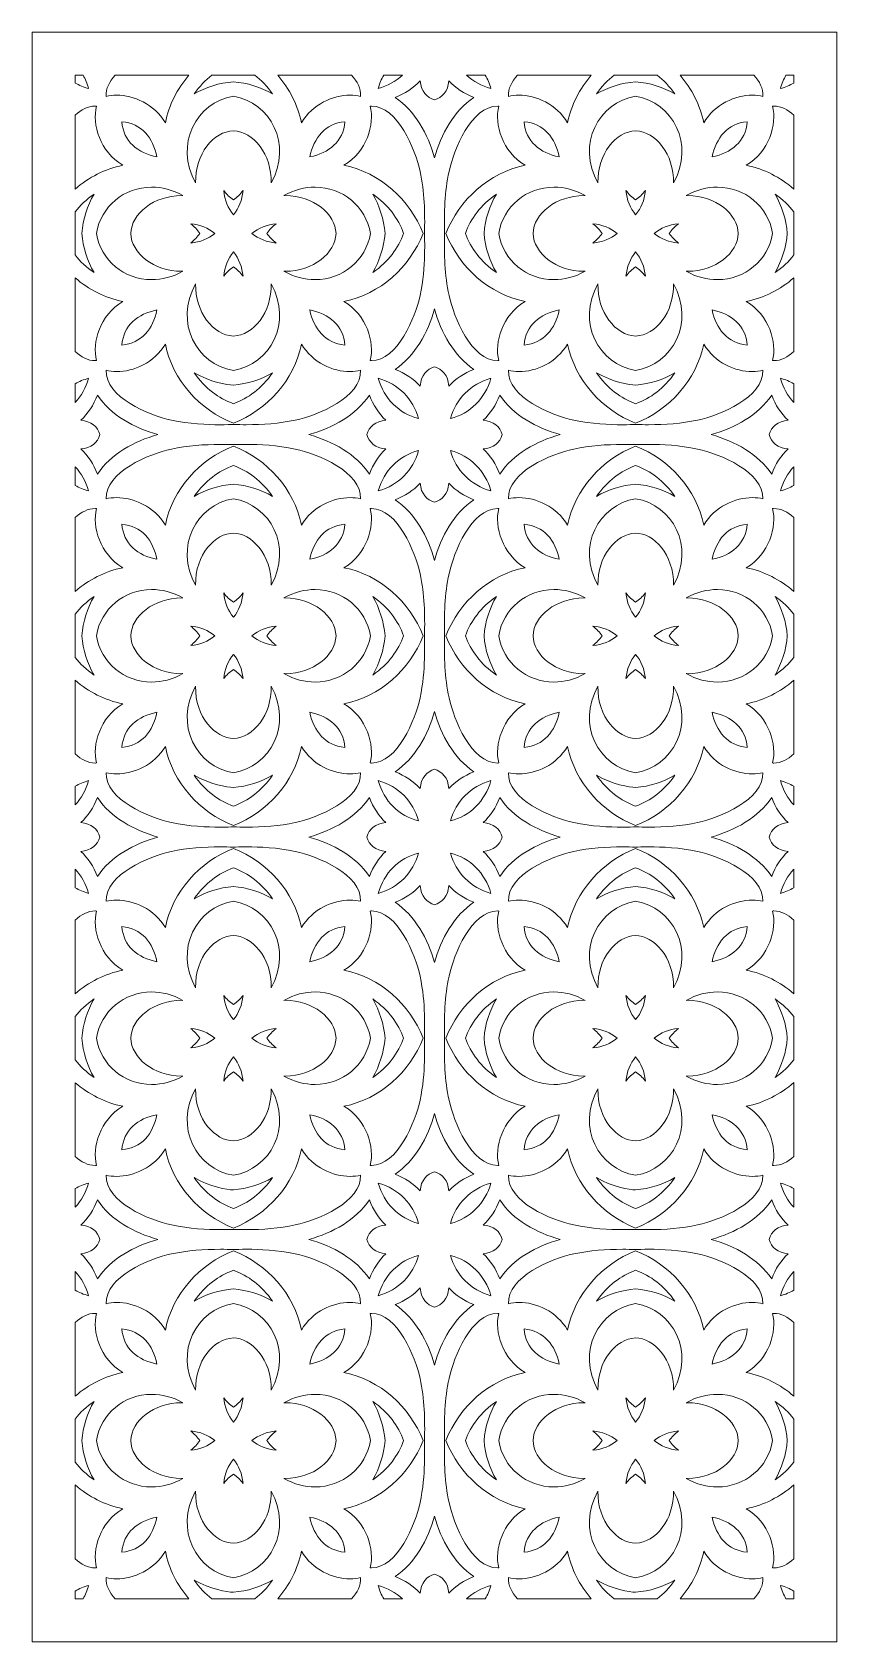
# Model space of a CAD drawing. Header units: inches. Extents: x -2.24 to 2.24, y -4.48 to 4.48.
import ezdxf

# ---------------------------------------------------------------- set-up
doc = ezdxf.new("R2010")
doc.units = ezdxf.units.IN
doc.header["$MEASUREMENT"] = 0
doc.layers.add('Layer 1', color=7, linetype='Continuous')

msp = doc.modelspace()

# ---------------------------------------------------------------- linework, layer by layer
at = {"layer": 'Layer 1', "lineweight": 18}
for points, knots in [([(2.242, -4.4838), (2.0135, -4.4838), (-2.0129, -4.4838), (-2.242, -4.4838), (-2.242, -4.4838), (-2.242, -3.7321), (-2.242, 4.3197), (-2.242, 4.4838), (-2.242, 4.4838), (-2.0796, 4.4838), (1.9582, 4.4838), (2.242, 4.4838), (2.242, 4.4838), (2.242, 4.0353), (2.242, -4.1344), (2.242, -4.4838)], [0, 0, 0, 0, 0.2, 0.2, 0.2, 0.2, 0.4, 0.4, 0.4, 0.4, 0.6, 0.6, 0.6, 0.6, 1, 1, 1, 1]), ([(-2.0027, 4.2444), (-2.0027, 4.2444), (-2.0027, 4.2006), (-2.0027, 4.2006), (-2.0027, 4.2006), (-1.9793, 4.188), (-1.9548, 4.1772), (-1.9275, 4.1698), (-1.9275, 4.1698), (-1.9354, 4.1966), (-1.9457, 4.2216), (-1.9588, 4.2444), (-1.9588, 4.2444), (-1.9588, 4.2444), (-2.0027, 4.2444), (-2.0027, 4.2444)], [0, 0, 0, 0, 0.2, 0.2, 0.2, 0.2, 0.4, 0.4, 0.4, 0.4, 0.6, 0.6, 0.6, 0.6, 1, 1, 1, 1]), ([(-1.7713, 4.1327), (-1.6761, 4.1327), (-1.5621, 4.0837), (-1.5, 3.9789), (-1.5, 3.9789), (-1.4801, 4.0786), (-1.4333, 4.1692), (-1.3684, 4.2444), (-1.3684, 4.2444), (-1.3684, 4.2444), (-1.7793, 4.2444), (-1.7793, 4.2444), (-1.7793, 4.2444), (-1.8118, 4.2097), (-1.8317, 4.1698), (-1.83, 4.1259), (-1.83, 4.1259), (-1.8118, 4.1305), (-1.7918, 4.1327), (-1.7713, 4.1327)], [0, 0, 0, 0, 0.166667, 0.166667, 0.166667, 0.166667, 0.333333, 0.333333, 0.333333, 0.333333, 0.5, 0.5, 0.5, 0.5, 0.666667, 0.666667, 0.666667, 0.666667, 1, 1, 1, 1]), ([(-1.1205, 4.2074), (-1.1205, 4.2074), (-1.1205, 4.2074), (-1.1205, 4.2074), (-1.1205, 4.2074), (-1.0429, 4.2017), (-0.9666, 4.1772), (-0.9022, 4.1396), (-0.9022, 4.1396), (-0.9318, 4.1817), (-0.9649, 4.2165), (-1.0008, 4.2444), (-1.0008, 4.2444), (-1.0008, 4.2444), (-1.2413, 4.2444), (-1.2413, 4.2444), (-1.2413, 4.2444), (-1.2766, 4.2165), (-1.3097, 4.1817), (-1.3393, 4.1396), (-1.3393, 4.1396), (-1.2749, 4.1772), (-1.1991, 4.2017), (-1.1205, 4.2074)], [0, 0, 0, 0, 0.142857, 0.142857, 0.142857, 0.142857, 0.285714, 0.285714, 0.285714, 0.285714, 0.428571, 0.428571, 0.428571, 0.428571, 0.571429, 0.571429, 0.571429, 0.571429, 0.714286, 0.714286, 0.714286, 0.714286, 1, 1, 1, 1]), ([(-0.8737, 4.2444), (-0.8087, 4.1692), (-0.762, 4.0786), (-0.7415, 3.9789), (-0.7415, 3.9789), (-0.6793, 4.0837), (-0.5654, 4.1327), (-0.4708, 4.1327), (-0.4708, 4.1327), (-0.4497, 4.1327), (-0.4297, 4.1305), (-0.4121, 4.1259), (-0.4121, 4.1259), (-0.4098, 4.1698), (-0.4297, 4.2097), (-0.4622, 4.2444), (-0.4622, 4.2444), (-0.4622, 4.2444), (-0.8737, 4.2444), (-0.8737, 4.2444)], [0, 0, 0, 0, 0.166667, 0.166667, 0.166667, 0.166667, 0.333333, 0.333333, 0.333333, 0.333333, 0.5, 0.5, 0.5, 0.5, 0.666667, 0.666667, 0.666667, 0.666667, 1, 1, 1, 1]), ([(-0.2827, 4.2444), (-0.2958, 4.2216), (-0.3066, 4.1966), (-0.314, 4.1698), (-0.314, 4.1698), (-0.2616, 4.1846), (-0.216, 4.2102), (-0.179, 4.2444), (-0.179, 4.2444), (-0.179, 4.2444), (-0.2827, 4.2444), (-0.2827, 4.2444)], [0, 0, 0, 0, 0.25, 0.25, 0.25, 0.25, 0.5, 0.5, 0.5, 0.5, 1, 1, 1, 1]), ([(0.1789, 4.2444), (0.216, 4.2102), (0.2622, 4.1846), (0.3146, 4.1698), (0.3146, 4.1698), (0.3066, 4.1966), (0.2964, 4.2216), (0.2832, 4.2444), (0.2832, 4.2444), (0.2832, 4.2444), (0.1789, 4.2444), (0.1789, 4.2444)], [0, 0, 0, 0, 0.25, 0.25, 0.25, 0.25, 0.5, 0.5, 0.5, 0.5, 1, 1, 1, 1]), ([(0.4707, 4.1327), (0.5659, 4.1327), (0.6793, 4.0837), (0.7415, 3.9789), (0.7415, 3.9789), (0.762, 4.0786), (0.8087, 4.1692), (0.8737, 4.2444), (0.8737, 4.2444), (0.8737, 4.2444), (0.4628, 4.2444), (0.4628, 4.2444), (0.4628, 4.2444), (0.4303, 4.2097), (0.4103, 4.1698), (0.412, 4.1259), (0.412, 4.1259), (0.4303, 4.1305), (0.4502, 4.1327), (0.4707, 4.1327)], [0, 0, 0, 0, 0.166667, 0.166667, 0.166667, 0.166667, 0.333333, 0.333333, 0.333333, 0.333333, 0.5, 0.5, 0.5, 0.5, 0.666667, 0.666667, 0.666667, 0.666667, 1, 1, 1, 1]), ([(1.121, 4.2074), (1.121, 4.2074), (1.121, 4.2074), (1.121, 4.2074), (1.121, 4.2074), (1.1991, 4.2017), (1.2755, 4.1772), (1.3393, 4.1396), (1.3393, 4.1396), (1.3102, 4.1817), (1.2772, 4.2165), (1.2413, 4.2444), (1.2413, 4.2444), (1.2413, 4.2444), (1.0008, 4.2444), (1.0008, 4.2444), (1.0008, 4.2444), (0.9649, 4.2165), (0.9318, 4.1817), (0.9027, 4.1396), (0.9027, 4.1396), (0.9671, 4.1772), (1.0429, 4.2017), (1.121, 4.2074)], [0, 0, 0, 0, 0.142857, 0.142857, 0.142857, 0.142857, 0.285714, 0.285714, 0.285714, 0.285714, 0.428571, 0.428571, 0.428571, 0.428571, 0.571429, 0.571429, 0.571429, 0.571429, 0.714286, 0.714286, 0.714286, 0.714286, 1, 1, 1, 1]), ([(1.3684, 4.2444), (1.4333, 4.1692), (1.4801, 4.0786), (1.5006, 3.9789), (1.5006, 3.9789), (1.5627, 4.0837), (1.6761, 4.1327), (1.7713, 4.1327), (1.7713, 4.1327), (1.7924, 4.1327), (1.8123, 4.1305), (1.83, 4.1259), (1.83, 4.1259), (1.8317, 4.1698), (1.8123, 4.2097), (1.7793, 4.2444), (1.7793, 4.2444), (1.7793, 4.2444), (1.3684, 4.2444), (1.3684, 4.2444)], [0, 0, 0, 0, 0.166667, 0.166667, 0.166667, 0.166667, 0.333333, 0.333333, 0.333333, 0.333333, 0.5, 0.5, 0.5, 0.5, 0.666667, 0.666667, 0.666667, 0.666667, 1, 1, 1, 1]), ([(1.9588, 4.2444), (1.9463, 4.2216), (1.9354, 4.1966), (1.928, 4.1698), (1.928, 4.1698), (1.9548, 4.1772), (1.9799, 4.188), (2.0027, 4.2006), (2.0027, 4.2006), (2.0027, 4.2006), (2.0027, 4.2444), (2.0027, 4.2444), (2.0027, 4.2444), (2.0027, 4.2444), (1.9588, 4.2444), (1.9588, 4.2444)], [0, 0, 0, 0, 0.2, 0.2, 0.2, 0.2, 0.4, 0.4, 0.4, 0.4, 0.6, 0.6, 0.6, 0.6, 1, 1, 1, 1]), ([(-1.1205, 3.9344), (-1.1205, 3.9344), (-1.1205, 3.9344), (-1.1205, 3.9344), (-1.1205, 3.9344), (-1.0093, 3.9316), (-0.9067, 3.8033), (-0.9102, 3.6437), (-0.9102, 3.6437), (-0.7899, 3.8603), (-0.9141, 4.0923), (-1.1205, 4.1265), (-1.1205, 4.1265), (-1.3273, 4.0923), (-1.4516, 3.8603), (-1.3313, 3.6437), (-1.3313, 3.6437), (-1.3353, 3.8056), (-1.2304, 3.9316), (-1.1205, 3.9344)], [0, 0, 0, 0, 0.166667, 0.166667, 0.166667, 0.166667, 0.333333, 0.333333, 0.333333, 0.333333, 0.5, 0.5, 0.5, 0.5, 0.666667, 0.666667, 0.666667, 0.666667, 1, 1, 1, 1]), ([(-0.0798, 4.2131), (-0.1168, 4.1726), (-0.1647, 4.1419), (-0.2194, 4.1202), (-0.2194, 4.1202), (-0.1083, 4.0455), (-0.0365, 3.9162), (0, 3.7834), (0, 3.7834), (0.037, 3.9156), (0.1083, 4.0455), (0.22, 4.1202), (0.22, 4.1202), (0.1647, 4.1419), (0.1174, 4.1726), (0.0798, 4.2131), (0.0798, 4.2131), (0.0758, 4.1544), (0.0433, 4.1185), (0, 4.1071), (0, 4.1071), (-0.0427, 4.1185), (-0.0758, 4.1544), (-0.0798, 4.2131)], [0, 0, 0, 0, 0.142857, 0.142857, 0.142857, 0.142857, 0.285714, 0.285714, 0.285714, 0.285714, 0.428571, 0.428571, 0.428571, 0.428571, 0.571429, 0.571429, 0.571429, 0.571429, 0.714286, 0.714286, 0.714286, 0.714286, 1, 1, 1, 1]), ([(1.121, 3.9344), (1.121, 3.9344), (1.121, 3.9344), (1.121, 3.9344), (1.121, 3.9344), (1.2327, 3.9316), (1.3353, 3.8033), (1.3319, 3.6437), (1.3319, 3.6437), (1.4521, 3.8603), (1.3279, 4.0923), (1.121, 4.1265), (1.121, 4.1265), (0.9147, 4.0923), (0.7899, 3.8603), (0.9107, 3.6437), (0.9107, 3.6437), (0.9067, 3.8056), (1.011, 3.9316), (1.121, 3.9344)], [0, 0, 0, 0, 0.166667, 0.166667, 0.166667, 0.166667, 0.333333, 0.333333, 0.333333, 0.333333, 0.5, 0.5, 0.5, 0.5, 0.666667, 0.666667, 0.666667, 0.666667, 1, 1, 1, 1]), ([(-1.8898, 4.0718), (-1.9314, 4.0718), (-1.9696, 4.0524), (-2.0027, 4.0216), (-2.0027, 4.0216), (-2.0027, 4.0216), (-2.0027, 3.6101), (-2.0027, 3.6101), (-2.0027, 3.6101), (-1.9275, 3.6751), (-1.8368, 3.7224), (-1.7371, 3.7423), (-1.7371, 3.7423), (-1.8642, 3.8176), (-1.9092, 3.9703), (-1.8836, 4.0718), (-1.8836, 4.0718), (-1.8853, 4.0718), (-1.8876, 4.0718), (-1.8898, 4.0718)], [0, 0, 0, 0, 0.166667, 0.166667, 0.166667, 0.166667, 0.333333, 0.333333, 0.333333, 0.333333, 0.5, 0.5, 0.5, 0.5, 0.666667, 0.666667, 0.666667, 0.666667, 1, 1, 1, 1]), ([(-0.3516, 4.0718), (-0.3539, 4.0718), (-0.3562, 4.0718), (-0.3579, 4.0718), (-0.3579, 4.0718), (-0.3323, 3.9703), (-0.3773, 3.8176), (-0.5044, 3.7423), (-0.5044, 3.7423), (-0.3032, 3.7013), (-0.1374, 3.5514), (-0.0638, 3.3628), (-0.0638, 3.3628), (-0.1374, 3.1741), (-0.3032, 3.0243), (-0.5044, 2.9832), (-0.5044, 2.9832), (-0.3773, 2.908), (-0.3323, 2.7553), (-0.3579, 2.6538), (-0.3579, 2.6538), (-0.3562, 2.6538), (-0.3539, 2.6538), (-0.3516, 2.6538), (-0.3516, 2.6538), (-0.2052, 2.6538), (-0.1066, 2.896), (-0.0804, 3.0174), (-0.0804, 3.0174), (-0.0456, 3.1776), (-0.0564, 3.3411), (-0.0559, 3.3628), (-0.0559, 3.3628), (-0.0524, 3.4785), (-0.0559, 3.5947), (-0.0804, 3.7081), (-0.0804, 3.7081), (-0.1066, 3.8295), (-0.2052, 4.0718), (-0.3516, 4.0718)], [0, 0, 0, 0, 0.090909, 0.090909, 0.090909, 0.090909, 0.181818, 0.181818, 0.181818, 0.181818, 0.272727, 0.272727, 0.272727, 0.272727, 0.363636, 0.363636, 0.363636, 0.363636, 0.454545, 0.454545, 0.454545, 0.454545, 0.545455, 0.545455, 0.545455, 0.545455, 0.636364, 0.636364, 0.636364, 0.636364, 0.727273, 0.727273, 0.727273, 0.727273, 0.818182, 0.818182, 0.818182, 0.818182, 1, 1, 1, 1]), ([(0.0564, 3.3628), (0.053, 3.2471), (0.0564, 3.1308), (0.0809, 3.0174), (0.0809, 3.0174), (0.1071, 2.896), (0.2057, 2.6538), (0.3522, 2.6538), (0.3522, 2.6538), (0.3539, 2.6538), (0.3562, 2.6538), (0.3579, 2.6538), (0.3579, 2.6538), (0.3328, 2.7553), (0.3779, 2.908), (0.5049, 2.9832), (0.5049, 2.9832), (0.3038, 3.0243), (0.1379, 3.1741), (0.0638, 3.3628), (0.0638, 3.3628), (0.1379, 3.5514), (0.3038, 3.7013), (0.5049, 3.7423), (0.5049, 3.7423), (0.3779, 3.8176), (0.3328, 3.9703), (0.3579, 4.0718), (0.3579, 4.0718), (0.3562, 4.0718), (0.3539, 4.0718), (0.3522, 4.0718), (0.3522, 4.0718), (0.2057, 4.0718), (0.1071, 3.8295), (0.0809, 3.7081), (0.0809, 3.7081), (0.0564, 3.5947), (0.053, 3.4785), (0.0564, 3.3628), (0.0564, 3.3628), (0.0564, 3.3628), (0.0564, 3.3628), (0.0564, 3.3628)], [0, 0, 0, 0, 0.083333, 0.083333, 0.083333, 0.083333, 0.166667, 0.166667, 0.166667, 0.166667, 0.25, 0.25, 0.25, 0.25, 0.333333, 0.333333, 0.333333, 0.333333, 0.416667, 0.416667, 0.416667, 0.416667, 0.5, 0.5, 0.5, 0.5, 0.583333, 0.583333, 0.583333, 0.583333, 0.666667, 0.666667, 0.666667, 0.666667, 0.75, 0.75, 0.75, 0.75, 0.833333, 0.833333, 0.833333, 0.833333, 1, 1, 1, 1]), ([(1.8904, 4.0718), (1.8881, 4.0718), (1.8858, 4.0718), (1.8841, 4.0718), (1.8841, 4.0718), (1.9098, 3.9703), (1.8648, 3.8176), (1.7377, 3.7423), (1.7377, 3.7423), (1.8368, 3.7224), (1.9274, 3.6751), (2.0027, 3.6101), (2.0027, 3.6101), (2.0027, 3.6101), (2.0027, 4.0216), (2.0027, 4.0216), (2.0027, 4.0216), (1.9696, 4.0524), (1.932, 4.0718), (1.8904, 4.0718)], [0, 0, 0, 0, 0.166667, 0.166667, 0.166667, 0.166667, 0.333333, 0.333333, 0.333333, 0.333333, 0.5, 0.5, 0.5, 0.5, 0.666667, 0.666667, 0.666667, 0.666667, 1, 1, 1, 1]), ([(-1.7422, 3.9846), (-1.7337, 3.8751), (-1.6528, 3.8102), (-1.5468, 3.7891), (-1.5468, 3.7891), (-1.5678, 3.8945), (-1.6328, 3.976), (-1.7422, 3.9846)], [0, 0, 0, 0, 0.333333, 0.333333, 0.333333, 0.333333, 1, 1, 1, 1]), ([(-0.4992, 3.9846), (-0.6087, 3.976), (-0.6736, 3.8945), (-0.6947, 3.7891), (-0.6947, 3.7891), (-0.5893, 3.8102), (-0.5078, 3.8751), (-0.4992, 3.9846)], [0, 0, 0, 0, 0.333333, 0.333333, 0.333333, 0.333333, 1, 1, 1, 1]), ([(0.4992, 3.9846), (0.5084, 3.8751), (0.5893, 3.8102), (0.6947, 3.7891), (0.6947, 3.7891), (0.6742, 3.8945), (0.6087, 3.976), (0.4992, 3.9846)], [0, 0, 0, 0, 0.333333, 0.333333, 0.333333, 0.333333, 1, 1, 1, 1]), ([(1.7428, 3.9846), (1.6334, 3.976), (1.5684, 3.8945), (1.5473, 3.7891), (1.5473, 3.7891), (1.6528, 3.8102), (1.7342, 3.8751), (1.7428, 3.9846)], [0, 0, 0, 0, 0.333333, 0.333333, 0.333333, 0.333333, 1, 1, 1, 1]), ([(-1.5764, 3.6204), (-1.7291, 3.6204), (-1.8591, 3.5138), (-1.8841, 3.3628), (-1.8841, 3.3628), (-1.8591, 3.2118), (-1.7291, 3.1052), (-1.5764, 3.1052), (-1.5764, 3.1052), (-1.5194, 3.1052), (-1.4601, 3.1194), (-1.402, 3.1519), (-1.402, 3.1519), (-1.4043, 3.1519), (-1.4071, 3.1519), (-1.4094, 3.1519), (-1.4094, 3.1519), (-1.5656, 3.1519), (-1.6892, 3.2528), (-1.6926, 3.3628), (-1.6926, 3.3628), (-1.6892, 3.4739), (-1.5633, 3.5736), (-1.4094, 3.5736), (-1.4094, 3.5736), (-1.4071, 3.5736), (-1.4043, 3.5736), (-1.402, 3.5736), (-1.402, 3.5736), (-1.4601, 3.6061), (-1.5194, 3.6204), (-1.5764, 3.6204)], [0, 0, 0, 0, 0.111111, 0.111111, 0.111111, 0.111111, 0.222222, 0.222222, 0.222222, 0.222222, 0.333333, 0.333333, 0.333333, 0.333333, 0.444444, 0.444444, 0.444444, 0.444444, 0.555556, 0.555556, 0.555556, 0.555556, 0.666667, 0.666667, 0.666667, 0.666667, 0.777778, 0.777778, 0.777778, 0.777778, 1, 1, 1, 1]), ([(-1.1746, 3.601), (-1.17, 3.5486), (-1.1512, 3.503), (-1.1205, 3.4665), (-1.1205, 3.4665), (-1.0902, 3.503), (-1.0714, 3.5486), (-1.0669, 3.601), (-1.0669, 3.601), (-1.0828, 3.5805), (-1.1011, 3.5634), (-1.1205, 3.5503), (-1.1205, 3.5503), (-1.1404, 3.5634), (-1.1586, 3.5805), (-1.1746, 3.601)], [0, 0, 0, 0, 0.2, 0.2, 0.2, 0.2, 0.4, 0.4, 0.4, 0.4, 0.6, 0.6, 0.6, 0.6, 1, 1, 1, 1]), ([(-0.8395, 3.1519), (-0.7814, 3.1194), (-0.7221, 3.1052), (-0.6657, 3.1052), (-0.6657, 3.1052), (-0.5129, 3.1052), (-0.3818, 3.2123), (-0.3573, 3.3628), (-0.3573, 3.3628), (-0.3818, 3.5138), (-0.5129, 3.6204), (-0.6657, 3.6204), (-0.6657, 3.6204), (-0.7221, 3.6204), (-0.7814, 3.6061), (-0.8395, 3.5736), (-0.8395, 3.5736), (-0.8372, 3.5736), (-0.8344, 3.5736), (-0.8315, 3.5736), (-0.8315, 3.5736), (-0.6736, 3.5736), (-0.5523, 3.4705), (-0.5488, 3.3628), (-0.5488, 3.3628), (-0.5523, 3.2534), (-0.6759, 3.1519), (-0.8321, 3.1519), (-0.8321, 3.1519), (-0.8344, 3.1519), (-0.8372, 3.1519), (-0.8395, 3.1519)], [0, 0, 0, 0, 0.111111, 0.111111, 0.111111, 0.111111, 0.222222, 0.222222, 0.222222, 0.222222, 0.333333, 0.333333, 0.333333, 0.333333, 0.444444, 0.444444, 0.444444, 0.444444, 0.555556, 0.555556, 0.555556, 0.555556, 0.666667, 0.666667, 0.666667, 0.666667, 0.777778, 0.777778, 0.777778, 0.777778, 1, 1, 1, 1]), ([(0.6657, 3.6204), (0.5129, 3.6204), (0.3824, 3.5138), (0.3579, 3.3628), (0.3579, 3.3628), (0.3824, 3.2118), (0.5129, 3.1052), (0.6657, 3.1052), (0.6657, 3.1052), (0.7226, 3.1052), (0.7819, 3.1194), (0.8401, 3.1519), (0.8401, 3.1519), (0.8378, 3.1519), (0.8349, 3.1519), (0.8326, 3.1519), (0.8326, 3.1519), (0.6765, 3.1519), (0.5528, 3.2528), (0.5494, 3.3628), (0.5494, 3.3628), (0.5528, 3.4739), (0.6788, 3.5736), (0.8326, 3.5736), (0.8326, 3.5736), (0.8349, 3.5736), (0.8378, 3.5736), (0.8401, 3.5736), (0.8401, 3.5736), (0.7819, 3.6061), (0.7226, 3.6204), (0.6657, 3.6204)], [0, 0, 0, 0, 0.111111, 0.111111, 0.111111, 0.111111, 0.222222, 0.222222, 0.222222, 0.222222, 0.333333, 0.333333, 0.333333, 0.333333, 0.444444, 0.444444, 0.444444, 0.444444, 0.555556, 0.555556, 0.555556, 0.555556, 0.666667, 0.666667, 0.666667, 0.666667, 0.777778, 0.777778, 0.777778, 0.777778, 1, 1, 1, 1]), ([(1.0669, 3.601), (1.0714, 3.5486), (1.0908, 3.503), (1.121, 3.4665), (1.121, 3.4665), (1.1512, 3.503), (1.1706, 3.5486), (1.1752, 3.601), (1.1752, 3.601), (1.1592, 3.5805), (1.141, 3.5634), (1.121, 3.5503), (1.121, 3.5503), (1.1011, 3.5634), (1.0828, 3.5805), (1.0669, 3.601)], [0, 0, 0, 0, 0.2, 0.2, 0.2, 0.2, 0.4, 0.4, 0.4, 0.4, 0.6, 0.6, 0.6, 0.6, 1, 1, 1, 1]), ([(1.402, 3.1519), (1.4607, 3.1194), (1.52, 3.1052), (1.5764, 3.1052), (1.5764, 3.1052), (1.7291, 3.1052), (1.8596, 3.2123), (1.8841, 3.3628), (1.8841, 3.3628), (1.8596, 3.5138), (1.7291, 3.6204), (1.5764, 3.6204), (1.5764, 3.6204), (1.52, 3.6204), (1.4601, 3.6061), (1.402, 3.5736), (1.402, 3.5736), (1.4048, 3.5736), (1.4077, 3.5736), (1.41, 3.5736), (1.41, 3.5736), (1.5684, 3.5736), (1.6898, 3.4705), (1.6926, 3.3628), (1.6926, 3.3628), (1.6898, 3.2534), (1.5661, 3.1519), (1.41, 3.1519), (1.41, 3.1519), (1.4077, 3.1519), (1.4048, 3.1519), (1.402, 3.1519)], [0, 0, 0, 0, 0.111111, 0.111111, 0.111111, 0.111111, 0.222222, 0.222222, 0.222222, 0.222222, 0.333333, 0.333333, 0.333333, 0.333333, 0.444444, 0.444444, 0.444444, 0.444444, 0.555556, 0.555556, 0.555556, 0.555556, 0.666667, 0.666667, 0.666667, 0.666667, 0.777778, 0.777778, 0.777778, 0.777778, 1, 1, 1, 1]), ([(-1.8972, 3.5811), (-1.94, 3.552), (-1.9748, 3.5189), (-2.0027, 3.483), (-2.0027, 3.483), (-2.0027, 3.483), (-2.0027, 3.2425), (-2.0027, 3.2425), (-2.0027, 3.2425), (-1.9748, 3.2066), (-1.94, 3.1736), (-1.8972, 3.1445), (-1.8972, 3.1445), (-1.9354, 3.2089), (-1.9594, 3.2847), (-1.9656, 3.3628), (-1.9656, 3.3628), (-1.9594, 3.4409), (-1.9354, 3.5172), (-1.8972, 3.5811)], [0, 0, 0, 0, 0.166667, 0.166667, 0.166667, 0.166667, 0.333333, 0.333333, 0.333333, 0.333333, 0.5, 0.5, 0.5, 0.5, 0.666667, 0.666667, 0.666667, 0.666667, 1, 1, 1, 1]), ([(-0.3442, 3.5811), (-0.3066, 3.5172), (-0.2821, 3.4409), (-0.2758, 3.3628), (-0.2758, 3.3628), (-0.2821, 3.2847), (-0.3066, 3.2089), (-0.3442, 3.1445), (-0.3442, 3.1445), (-0.2565, 3.2049), (-0.2018, 3.2813), (-0.1721, 3.3628), (-0.1721, 3.3628), (-0.2018, 3.4448), (-0.2565, 3.5212), (-0.3442, 3.5811)], [0, 0, 0, 0, 0.2, 0.2, 0.2, 0.2, 0.4, 0.4, 0.4, 0.4, 0.6, 0.6, 0.6, 0.6, 1, 1, 1, 1]), ([(0.3448, 3.5811), (0.257, 3.5212), (0.2023, 3.4448), (0.1721, 3.3628), (0.1721, 3.3628), (0.2023, 3.2813), (0.257, 3.2049), (0.3448, 3.1445), (0.3448, 3.1445), (0.3066, 3.2089), (0.2821, 3.2847), (0.2764, 3.3628), (0.2764, 3.3628), (0.2821, 3.4409), (0.3066, 3.5172), (0.3448, 3.5811)], [0, 0, 0, 0, 0.2, 0.2, 0.2, 0.2, 0.4, 0.4, 0.4, 0.4, 0.6, 0.6, 0.6, 0.6, 1, 1, 1, 1]), ([(1.9662, 3.3628), (1.9599, 3.2847), (1.9354, 3.2089), (1.8978, 3.1445), (1.8978, 3.1445), (1.9406, 3.1736), (1.9748, 3.2066), (2.0027, 3.2425), (2.0027, 3.2425), (2.0027, 3.2425), (2.0027, 3.483), (2.0027, 3.483), (2.0027, 3.483), (1.9748, 3.5189), (1.9406, 3.552), (1.8978, 3.5811), (1.8978, 3.5811), (1.9354, 3.5172), (1.9599, 3.4409), (1.9662, 3.3628), (1.9662, 3.3628), (1.9662, 3.3628), (1.9662, 3.3628), (1.9662, 3.3628)], [0, 0, 0, 0, 0.142857, 0.142857, 0.142857, 0.142857, 0.285714, 0.285714, 0.285714, 0.285714, 0.428571, 0.428571, 0.428571, 0.428571, 0.571429, 0.571429, 0.571429, 0.571429, 0.714286, 0.714286, 0.714286, 0.714286, 1, 1, 1, 1]), ([(-1.308, 3.3628), (-1.3216, 3.3434), (-1.3382, 3.3252), (-1.3587, 3.3092), (-1.3587, 3.3092), (-1.3062, 3.3132), (-1.2612, 3.3326), (-1.2242, 3.3628), (-1.2242, 3.3628), (-1.2612, 3.393), (-1.3062, 3.4124), (-1.3587, 3.4164), (-1.3587, 3.4164), (-1.3382, 3.401), (-1.3216, 3.3827), (-1.308, 3.3628), (-1.308, 3.3628), (-1.308, 3.3628), (-1.308, 3.3628), (-1.308, 3.3628)], [0, 0, 0, 0, 0.166667, 0.166667, 0.166667, 0.166667, 0.333333, 0.333333, 0.333333, 0.333333, 0.5, 0.5, 0.5, 0.5, 0.666667, 0.666667, 0.666667, 0.666667, 1, 1, 1, 1]), ([(-0.8822, 3.4164), (-0.9347, 3.4124), (-0.9803, 3.393), (-1.0173, 3.3628), (-1.0173, 3.3628), (-0.9803, 3.3326), (-0.9347, 3.3132), (-0.8822, 3.3092), (-0.8822, 3.3092), (-0.9033, 3.3252), (-0.9198, 3.3434), (-0.9335, 3.3628), (-0.9335, 3.3628), (-0.9198, 3.3827), (-0.9033, 3.401), (-0.8822, 3.4164)], [0, 0, 0, 0, 0.2, 0.2, 0.2, 0.2, 0.4, 0.4, 0.4, 0.4, 0.6, 0.6, 0.6, 0.6, 1, 1, 1, 1]), ([(0.9341, 3.3628), (0.9204, 3.3434), (0.9033, 3.3252), (0.8828, 3.3092), (0.8828, 3.3092), (0.9352, 3.3132), (0.9808, 3.3326), (1.0179, 3.3628), (1.0179, 3.3628), (0.9808, 3.393), (0.9352, 3.4124), (0.8828, 3.4164), (0.8828, 3.4164), (0.9033, 3.401), (0.9204, 3.3827), (0.9341, 3.3628), (0.9341, 3.3628), (0.9341, 3.3628), (0.9341, 3.3628), (0.9341, 3.3628)], [0, 0, 0, 0, 0.166667, 0.166667, 0.166667, 0.166667, 0.333333, 0.333333, 0.333333, 0.333333, 0.5, 0.5, 0.5, 0.5, 0.666667, 0.666667, 0.666667, 0.666667, 1, 1, 1, 1]), ([(1.3592, 3.4164), (1.3068, 3.4124), (1.2612, 3.393), (1.2247, 3.3628), (1.2247, 3.3628), (1.2612, 3.3326), (1.3068, 3.3132), (1.3592, 3.3092), (1.3592, 3.3092), (1.3387, 3.3252), (1.3216, 3.3434), (1.3085, 3.3628), (1.3085, 3.3628), (1.3216, 3.3827), (1.3387, 3.401), (1.3592, 3.4164)], [0, 0, 0, 0, 0.2, 0.2, 0.2, 0.2, 0.4, 0.4, 0.4, 0.4, 0.6, 0.6, 0.6, 0.6, 1, 1, 1, 1]), ([(-1.1205, 3.1758), (-1.1205, 3.1758), (-1.1205, 3.1758), (-1.1205, 3.1758), (-1.1205, 3.1758), (-1.1205, 3.1758), (-1.1205, 3.1758), (-1.1205, 3.1758), (-1.1205, 3.1758), (-1.1404, 3.1622), (-1.1586, 3.1451), (-1.1746, 3.1246), (-1.1746, 3.1246), (-1.17, 3.177), (-1.1512, 3.2226), (-1.1205, 3.2596), (-1.1205, 3.2596), (-1.0902, 3.2226), (-1.0714, 3.177), (-1.0669, 3.1246), (-1.0669, 3.1246), (-1.0828, 3.1451), (-1.1011, 3.1622), (-1.1205, 3.1758)], [0, 0, 0, 0, 0.142857, 0.142857, 0.142857, 0.142857, 0.285714, 0.285714, 0.285714, 0.285714, 0.428571, 0.428571, 0.428571, 0.428571, 0.571429, 0.571429, 0.571429, 0.571429, 0.714286, 0.714286, 0.714286, 0.714286, 1, 1, 1, 1]), ([(1.121, 3.1758), (1.121, 3.1758), (1.121, 3.1758), (1.121, 3.1758), (1.121, 3.1758), (1.121, 3.1758), (1.121, 3.1758), (1.121, 3.1758), (1.121, 3.1758), (1.1011, 3.1622), (1.0828, 3.1451), (1.0669, 3.1246), (1.0669, 3.1246), (1.0714, 3.177), (1.0908, 3.2226), (1.121, 3.2596), (1.121, 3.2596), (1.1512, 3.2226), (1.1706, 3.177), (1.1752, 3.1246), (1.1752, 3.1246), (1.1592, 3.1451), (1.141, 3.1622), (1.121, 3.1758)], [0, 0, 0, 0, 0.142857, 0.142857, 0.142857, 0.142857, 0.285714, 0.285714, 0.285714, 0.285714, 0.428571, 0.428571, 0.428571, 0.428571, 0.571429, 0.571429, 0.571429, 0.571429, 0.714286, 0.714286, 0.714286, 0.714286, 1, 1, 1, 1]), ([(-2.0027, 3.1154), (-2.0027, 3.1154), (-2.0027, 2.7045), (-2.0027, 2.7045), (-2.0027, 2.7045), (-1.9696, 2.6738), (-1.9314, 2.6538), (-1.8898, 2.6538), (-1.8898, 2.6538), (-1.8876, 2.6538), (-1.8853, 2.6538), (-1.8836, 2.6538), (-1.8836, 2.6538), (-1.9092, 2.7553), (-1.8642, 2.908), (-1.7371, 2.9832), (-1.7371, 2.9832), (-1.8368, 3.0037), (-1.9275, 3.0505), (-2.0027, 3.1154)], [0, 0, 0, 0, 0.166667, 0.166667, 0.166667, 0.166667, 0.333333, 0.333333, 0.333333, 0.333333, 0.5, 0.5, 0.5, 0.5, 0.666667, 0.666667, 0.666667, 0.666667, 1, 1, 1, 1]), ([(-1.3313, 3.0818), (-1.4516, 2.8658), (-1.3273, 2.6333), (-1.1205, 2.5991), (-1.1205, 2.5991), (-0.9141, 2.6333), (-0.7899, 2.8658), (-0.9102, 3.0818), (-0.9102, 3.0818), (-0.9067, 2.9222), (-1.0093, 2.7946), (-1.1205, 2.7912), (-1.1205, 2.7912), (-1.2339, 2.7946), (-1.3347, 2.9245), (-1.3313, 3.0818)], [0, 0, 0, 0, 0.2, 0.2, 0.2, 0.2, 0.4, 0.4, 0.4, 0.4, 0.6, 0.6, 0.6, 0.6, 1, 1, 1, 1]), ([(0.9107, 3.0818), (0.7899, 2.8658), (0.9147, 2.6333), (1.121, 2.5991), (1.121, 2.5991), (1.3279, 2.6333), (1.4521, 2.8658), (1.3319, 3.0818), (1.3319, 3.0818), (1.3353, 2.9222), (1.2327, 2.7946), (1.121, 2.7912), (1.121, 2.7912), (1.0082, 2.7946), (0.9067, 2.9245), (0.9107, 3.0818)], [0, 0, 0, 0, 0.2, 0.2, 0.2, 0.2, 0.4, 0.4, 0.4, 0.4, 0.6, 0.6, 0.6, 0.6, 1, 1, 1, 1]), ([(2.0027, 3.1154), (1.9274, 3.0505), (1.8368, 3.0037), (1.7377, 2.9832), (1.7377, 2.9832), (1.8648, 2.908), (1.9098, 2.7553), (1.8841, 2.6538), (1.8841, 2.6538), (1.8858, 2.6538), (1.8881, 2.6538), (1.8898, 2.6538), (1.8898, 2.6538), (1.932, 2.6538), (1.9696, 2.6738), (2.0027, 2.7045), (2.0027, 2.7045), (2.0027, 2.7045), (2.0027, 3.1154), (2.0027, 3.1154)], [0, 0, 0, 0, 0.166667, 0.166667, 0.166667, 0.166667, 0.333333, 0.333333, 0.333333, 0.333333, 0.5, 0.5, 0.5, 0.5, 0.666667, 0.666667, 0.666667, 0.666667, 1, 1, 1, 1]), ([(-1.5468, 2.9365), (-1.6528, 2.9154), (-1.7337, 2.8504), (-1.7422, 2.741), (-1.7422, 2.741), (-1.6328, 2.7501), (-1.5678, 2.8311), (-1.5468, 2.9365)], [0, 0, 0, 0, 0.333333, 0.333333, 0.333333, 0.333333, 1, 1, 1, 1]), ([(-0.6947, 2.9365), (-0.6736, 2.8311), (-0.6087, 2.7501), (-0.4992, 2.741), (-0.4992, 2.741), (-0.5078, 2.8504), (-0.5893, 2.9154), (-0.6947, 2.9365)], [0, 0, 0, 0, 0.333333, 0.333333, 0.333333, 0.333333, 1, 1, 1, 1]), ([(0, 2.619), (0.0433, 2.6071), (0.0758, 2.5712), (0.0798, 2.5125), (0.0798, 2.5125), (0.1174, 2.5529), (0.1647, 2.5837), (0.22, 2.6054), (0.22, 2.6054), (0.1089, 2.68), (0.037, 2.81), (0, 2.9422), (0, 2.9422), (-0.0365, 2.81), (-0.1083, 2.68), (-0.2194, 2.6054), (-0.2194, 2.6054), (-0.1647, 2.5837), (-0.1168, 2.5529), (-0.0798, 2.5125), (-0.0798, 2.5125), (-0.0758, 2.5712), (-0.0427, 2.6071), (0, 2.619)], [0, 0, 0, 0, 0.142857, 0.142857, 0.142857, 0.142857, 0.285714, 0.285714, 0.285714, 0.285714, 0.428571, 0.428571, 0.428571, 0.428571, 0.571429, 0.571429, 0.571429, 0.571429, 0.714286, 0.714286, 0.714286, 0.714286, 1, 1, 1, 1]), ([(0.6947, 2.9365), (0.5893, 2.9154), (0.5084, 2.8504), (0.4992, 2.741), (0.4992, 2.741), (0.6087, 2.7501), (0.6742, 2.8311), (0.6947, 2.9365)], [0, 0, 0, 0, 0.333333, 0.333333, 0.333333, 0.333333, 1, 1, 1, 1]), ([(1.5473, 2.9365), (1.5684, 2.8311), (1.6334, 2.7501), (1.7428, 2.741), (1.7428, 2.741), (1.7342, 2.8504), (1.6528, 2.9154), (1.5473, 2.9365)], [0, 0, 0, 0, 0.333333, 0.333333, 0.333333, 0.333333, 1, 1, 1, 1]), ([(-1.1205, 2.2982), (-1.0971, 2.2976), (-1.0732, 2.297), (-1.0492, 2.297), (-1.0492, 2.297), (-0.9569, 2.297), (-0.8651, 2.3027), (-0.7757, 2.3227), (-0.7757, 2.3227), (-0.652, 2.3489), (-0.4052, 2.4498), (-0.4121, 2.6002), (-0.4121, 2.6002), (-0.4297, 2.5957), (-0.4497, 2.5928), (-0.4708, 2.5928), (-0.4708, 2.5928), (-0.5654, 2.5928), (-0.6793, 2.6418), (-0.7415, 2.7461), (-0.7415, 2.7461), (-0.7819, 2.5455), (-0.9318, 2.3797), (-1.1205, 2.3056), (-1.1205, 2.3056), (-1.3097, 2.3797), (-1.4596, 2.5455), (-1.5, 2.7461), (-1.5, 2.7461), (-1.5621, 2.6418), (-1.6761, 2.5928), (-1.7713, 2.5928), (-1.7713, 2.5928), (-1.7918, 2.5928), (-1.8118, 2.5957), (-1.83, 2.6002), (-1.83, 2.6002), (-1.8368, 2.4498), (-1.5889, 2.3489), (-1.4664, 2.3227), (-1.4664, 2.3227), (-1.3661, 2.3005), (-1.2658, 2.297), (-1.198, 2.297), (-1.198, 2.297), (-1.1615, 2.297), (-1.1341, 2.2982), (-1.1205, 2.2982)], [0, 0, 0, 0, 0.076923, 0.076923, 0.076923, 0.076923, 0.153846, 0.153846, 0.153846, 0.153846, 0.230769, 0.230769, 0.230769, 0.230769, 0.307692, 0.307692, 0.307692, 0.307692, 0.384615, 0.384615, 0.384615, 0.384615, 0.461538, 0.461538, 0.461538, 0.461538, 0.538462, 0.538462, 0.538462, 0.538462, 0.615385, 0.615385, 0.615385, 0.615385, 0.692308, 0.692308, 0.692308, 0.692308, 0.769231, 0.769231, 0.769231, 0.769231, 0.846154, 0.846154, 0.846154, 0.846154, 1, 1, 1, 1]), ([(1.121, 2.2982), (1.145, 2.2976), (1.1689, 2.297), (1.1928, 2.297), (1.1928, 2.297), (1.2846, 2.297), (1.3769, 2.3027), (1.4664, 2.3227), (1.4664, 2.3227), (1.5895, 2.3489), (1.8368, 2.4498), (1.83, 2.6002), (1.83, 2.6002), (1.8123, 2.5957), (1.7924, 2.5928), (1.7713, 2.5928), (1.7713, 2.5928), (1.6761, 2.5928), (1.5627, 2.6418), (1.5006, 2.7461), (1.5006, 2.7461), (1.4595, 2.5455), (1.3097, 2.3797), (1.121, 2.3056), (1.121, 2.3056), (0.9324, 2.3797), (0.7825, 2.5455), (0.7415, 2.7461), (0.7415, 2.7461), (0.6793, 2.6418), (0.5659, 2.5928), (0.4707, 2.5928), (0.4707, 2.5928), (0.4502, 2.5928), (0.4303, 2.5957), (0.412, 2.6002), (0.412, 2.6002), (0.4052, 2.4498), (0.6526, 2.3489), (0.7756, 2.3227), (0.7756, 2.3227), (0.876, 2.3005), (0.9757, 2.297), (1.0441, 2.297), (1.0441, 2.297), (1.0806, 2.297), (1.1079, 2.2982), (1.121, 2.2982)], [0, 0, 0, 0, 0.076923, 0.076923, 0.076923, 0.076923, 0.153846, 0.153846, 0.153846, 0.153846, 0.230769, 0.230769, 0.230769, 0.230769, 0.307692, 0.307692, 0.307692, 0.307692, 0.384615, 0.384615, 0.384615, 0.384615, 0.461538, 0.461538, 0.461538, 0.461538, 0.538462, 0.538462, 0.538462, 0.538462, 0.615385, 0.615385, 0.615385, 0.615385, 0.692308, 0.692308, 0.692308, 0.692308, 0.769231, 0.769231, 0.769231, 0.769231, 0.846154, 0.846154, 0.846154, 0.846154, 1, 1, 1, 1]), ([(-1.9275, 2.5558), (-1.9548, 2.5484), (-1.9793, 2.5381), (-2.0027, 2.525), (-2.0027, 2.525), (-2.0027, 2.525), (-2.0027, 2.4207), (-2.0027, 2.4207), (-2.0027, 2.4207), (-1.9685, 2.4578), (-1.9428, 2.5034), (-1.9275, 2.5558)], [0, 0, 0, 0, 0.25, 0.25, 0.25, 0.25, 0.5, 0.5, 0.5, 0.5, 1, 1, 1, 1]), ([(-1.3393, 2.5866), (-1.2789, 2.4988), (-1.2025, 2.4441), (-1.1205, 2.4139), (-1.1205, 2.4139), (-1.039, 2.4441), (-0.9626, 2.4988), (-0.9022, 2.5866), (-0.9022, 2.5866), (-0.9666, 2.5484), (-1.0429, 2.5239), (-1.1205, 2.5182), (-1.1205, 2.5182), (-1.1541, 2.5182), (-1.2521, 2.5347), (-1.3393, 2.5866)], [0, 0, 0, 0, 0.2, 0.2, 0.2, 0.2, 0.4, 0.4, 0.4, 0.4, 0.6, 0.6, 0.6, 0.6, 1, 1, 1, 1]), ([(-0.314, 2.5558), (-0.2815, 2.4424), (-0.1983, 2.3597), (-0.0889, 2.3307), (-0.0889, 2.3307), (-0.118, 2.4407), (-0.2, 2.5239), (-0.314, 2.5558)], [0, 0, 0, 0, 0.333333, 0.333333, 0.333333, 0.333333, 1, 1, 1, 1]), ([(0.3146, 2.5558), (0.2006, 2.5239), (0.118, 2.4407), (0.0895, 2.3307), (0.0895, 2.3307), (0.1983, 2.3597), (0.2821, 2.4424), (0.3146, 2.5558)], [0, 0, 0, 0, 0.333333, 0.333333, 0.333333, 0.333333, 1, 1, 1, 1]), ([(0.9027, 2.5866), (0.9632, 2.4988), (1.0395, 2.4441), (1.121, 2.4139), (1.121, 2.4139), (1.2031, 2.4441), (1.2795, 2.4988), (1.3393, 2.5866), (1.3393, 2.5866), (1.2755, 2.5484), (1.1991, 2.5239), (1.121, 2.5182), (1.121, 2.5182), (1.088, 2.5182), (0.9899, 2.5347), (0.9027, 2.5866)], [0, 0, 0, 0, 0.2, 0.2, 0.2, 0.2, 0.4, 0.4, 0.4, 0.4, 0.6, 0.6, 0.6, 0.6, 1, 1, 1, 1]), ([(1.928, 2.5558), (1.9428, 2.5034), (1.9685, 2.4578), (2.0027, 2.4207), (2.0027, 2.4207), (2.0027, 2.4207), (2.0027, 2.525), (2.0027, 2.525), (2.0027, 2.525), (1.9799, 2.5381), (1.9548, 2.5484), (1.928, 2.5558)], [0, 0, 0, 0, 0.25, 0.25, 0.25, 0.25, 0.5, 0.5, 0.5, 0.5, 1, 1, 1, 1]), ([(-1.8784, 2.4617), (-1.8995, 2.4065), (-1.9309, 2.3592), (-1.9713, 2.3215), (-1.9713, 2.3215), (-1.9121, 2.3176), (-1.8762, 2.2851), (-1.8648, 2.2418), (-1.8648, 2.2418), (-1.8767, 2.1984), (-1.9132, 2.166), (-1.9713, 2.162), (-1.9713, 2.162), (-1.9309, 2.1244), (-1.8995, 2.0776), (-1.8784, 2.0218), (-1.8784, 2.0218), (-1.8038, 2.1335), (-1.6738, 2.2053), (-1.5416, 2.2418), (-1.5416, 2.2418), (-1.6738, 2.2788), (-1.8038, 2.35), (-1.8784, 2.4617)], [0, 0, 0, 0, 0.142857, 0.142857, 0.142857, 0.142857, 0.285714, 0.285714, 0.285714, 0.285714, 0.428571, 0.428571, 0.428571, 0.428571, 0.571429, 0.571429, 0.571429, 0.571429, 0.714286, 0.714286, 0.714286, 0.714286, 1, 1, 1, 1]), ([(-0.363, 2.4617), (-0.4377, 2.35), (-0.5676, 2.2788), (-0.6999, 2.2418), (-0.6999, 2.2418), (-0.5665, 2.2047), (-0.4371, 2.1329), (-0.363, 2.0218), (-0.363, 2.0218), (-0.3414, 2.0776), (-0.3106, 2.1244), (-0.2707, 2.162), (-0.2707, 2.162), (-0.3294, 2.166), (-0.3653, 2.199), (-0.3767, 2.2418), (-0.3767, 2.2418), (-0.3653, 2.2856), (-0.3288, 2.3176), (-0.2707, 2.3215), (-0.2707, 2.3215), (-0.3106, 2.3592), (-0.3414, 2.4065), (-0.363, 2.4617)], [0, 0, 0, 0, 0.142857, 0.142857, 0.142857, 0.142857, 0.285714, 0.285714, 0.285714, 0.285714, 0.428571, 0.428571, 0.428571, 0.428571, 0.571429, 0.571429, 0.571429, 0.571429, 0.714286, 0.714286, 0.714286, 0.714286, 1, 1, 1, 1]), ([(0.3636, 2.4617), (0.3419, 2.4065), (0.3112, 2.3592), (0.2707, 2.3215), (0.2707, 2.3215), (0.33, 2.3176), (0.3659, 2.2851), (0.3773, 2.2418), (0.3773, 2.2418), (0.3653, 2.1984), (0.3288, 2.166), (0.2707, 2.162), (0.2707, 2.162), (0.3112, 2.1244), (0.3419, 2.0776), (0.3636, 2.0218), (0.3636, 2.0218), (0.4383, 2.1335), (0.5682, 2.2053), (0.7004, 2.2418), (0.7004, 2.2418), (0.5682, 2.2788), (0.4383, 2.35), (0.3636, 2.4617)], [0, 0, 0, 0, 0.142857, 0.142857, 0.142857, 0.142857, 0.285714, 0.285714, 0.285714, 0.285714, 0.428571, 0.428571, 0.428571, 0.428571, 0.571429, 0.571429, 0.571429, 0.571429, 0.714286, 0.714286, 0.714286, 0.714286, 1, 1, 1, 1]), ([(1.879, 2.4617), (1.8043, 2.35), (1.6744, 2.2788), (1.5422, 2.2418), (1.5422, 2.2418), (1.6755, 2.2047), (1.8043, 2.1329), (1.879, 2.0218), (1.879, 2.0218), (1.9001, 2.0776), (1.9309, 2.1244), (1.9713, 2.162), (1.9713, 2.162), (1.9121, 2.166), (1.8762, 2.199), (1.8653, 2.2418), (1.8653, 2.2418), (1.8767, 2.2856), (1.9132, 2.3176), (1.9713, 2.3215), (1.9713, 2.3215), (1.9309, 2.3592), (1.9001, 2.4065), (1.879, 2.4617)], [0, 0, 0, 0, 0.142857, 0.142857, 0.142857, 0.142857, 0.285714, 0.285714, 0.285714, 0.285714, 0.428571, 0.428571, 0.428571, 0.428571, 0.571429, 0.571429, 0.571429, 0.571429, 0.714286, 0.714286, 0.714286, 0.714286, 1, 1, 1, 1]), ([(-1.1205, 2.1779), (-1.1205, 2.1779), (-1.1205, 2.1779), (-1.1205, 2.1779), (-1.1205, 2.1779), (-0.9318, 2.1044), (-0.7819, 1.9386), (-0.7415, 1.7374), (-0.7415, 1.7374), (-0.6793, 1.8417), (-0.5654, 1.8907), (-0.4708, 1.8907), (-0.4708, 1.8907), (-0.4497, 1.8907), (-0.4297, 1.8884), (-0.4121, 1.8839), (-0.4121, 1.8839), (-0.4052, 2.0337), (-0.652, 2.1346), (-0.7757, 2.1614), (-0.7757, 2.1614), (-0.876, 2.1831), (-0.9763, 2.187), (-1.0441, 2.187), (-1.0441, 2.187), (-1.08, 2.187), (-1.1079, 2.1859), (-1.1205, 2.1859), (-1.1205, 2.1859), (-1.1444, 2.1865), (-1.1689, 2.187), (-1.1928, 2.187), (-1.1928, 2.187), (-1.2846, 2.187), (-1.3763, 2.1808), (-1.4664, 2.1614), (-1.4664, 2.1614), (-1.5889, 2.1346), (-1.8368, 2.0337), (-1.83, 1.8839), (-1.83, 1.8839), (-1.8118, 1.8884), (-1.7918, 1.8907), (-1.7713, 1.8907), (-1.7713, 1.8907), (-1.6761, 1.8907), (-1.5621, 1.8417), (-1.5, 1.7374), (-1.5, 1.7374), (-1.4596, 1.9386), (-1.3097, 2.1044), (-1.1205, 2.1779)], [0, 0, 0, 0, 0.071429, 0.071429, 0.071429, 0.071429, 0.142857, 0.142857, 0.142857, 0.142857, 0.214286, 0.214286, 0.214286, 0.214286, 0.285714, 0.285714, 0.285714, 0.285714, 0.357143, 0.357143, 0.357143, 0.357143, 0.428571, 0.428571, 0.428571, 0.428571, 0.5, 0.5, 0.5, 0.5, 0.571429, 0.571429, 0.571429, 0.571429, 0.642857, 0.642857, 0.642857, 0.642857, 0.714286, 0.714286, 0.714286, 0.714286, 0.785714, 0.785714, 0.785714, 0.785714, 0.857143, 0.857143, 0.857143, 0.857143, 1, 1, 1, 1]), ([(-0.0889, 2.1529), (-0.1983, 2.1244), (-0.2815, 2.0411), (-0.314, 1.9277), (-0.314, 1.9277), (-0.2, 1.9602), (-0.118, 2.0434), (-0.0889, 2.1529)], [0, 0, 0, 0, 0.333333, 0.333333, 0.333333, 0.333333, 1, 1, 1, 1]), ([(0.0895, 2.1529), (0.118, 2.0434), (0.2006, 1.9602), (0.3146, 1.9277), (0.3146, 1.9277), (0.2821, 2.0411), (0.1983, 2.1244), (0.0895, 2.1529)], [0, 0, 0, 0, 0.333333, 0.333333, 0.333333, 0.333333, 1, 1, 1, 1]), ([(1.121, 2.1779), (1.121, 2.1779), (1.121, 2.1779), (1.121, 2.1779), (1.121, 2.1779), (1.3097, 2.1044), (1.4595, 1.9386), (1.5006, 1.7374), (1.5006, 1.7374), (1.5627, 1.8417), (1.6761, 1.8907), (1.7713, 1.8907), (1.7713, 1.8907), (1.7924, 1.8907), (1.8123, 1.8884), (1.83, 1.8839), (1.83, 1.8839), (1.8368, 2.0337), (1.5895, 2.1346), (1.4664, 2.1614), (1.4664, 2.1614), (1.3661, 2.1831), (1.2658, 2.187), (1.198, 2.187), (1.198, 2.187), (1.1615, 2.187), (1.1341, 2.1859), (1.121, 2.1859), (1.121, 2.1859), (1.0971, 2.1865), (1.0731, 2.187), (1.0492, 2.187), (1.0492, 2.187), (0.9575, 2.187), (0.8657, 2.1808), (0.7756, 2.1614), (0.7756, 2.1614), (0.6526, 2.1346), (0.4052, 2.0337), (0.412, 1.8839), (0.412, 1.8839), (0.4303, 1.8884), (0.4502, 1.8907), (0.4707, 1.8907), (0.4707, 1.8907), (0.5659, 1.8907), (0.6793, 1.8417), (0.7415, 1.7374), (0.7415, 1.7374), (0.7825, 1.9386), (0.9324, 2.1044), (1.121, 2.1779)], [0, 0, 0, 0, 0.071429, 0.071429, 0.071429, 0.071429, 0.142857, 0.142857, 0.142857, 0.142857, 0.214286, 0.214286, 0.214286, 0.214286, 0.285714, 0.285714, 0.285714, 0.285714, 0.357143, 0.357143, 0.357143, 0.357143, 0.428571, 0.428571, 0.428571, 0.428571, 0.5, 0.5, 0.5, 0.5, 0.571429, 0.571429, 0.571429, 0.571429, 0.642857, 0.642857, 0.642857, 0.642857, 0.714286, 0.714286, 0.714286, 0.714286, 0.785714, 0.785714, 0.785714, 0.785714, 0.857143, 0.857143, 0.857143, 0.857143, 1, 1, 1, 1]), ([(-2.0027, 2.0628), (-2.0027, 2.0628), (-2.0027, 1.9591), (-2.0027, 1.9591), (-2.0027, 1.9591), (-1.9793, 1.946), (-1.9548, 1.9351), (-1.9275, 1.9277), (-1.9275, 1.9277), (-1.9428, 1.9802), (-1.9685, 2.0258), (-2.0027, 2.0628)], [0, 0, 0, 0, 0.25, 0.25, 0.25, 0.25, 0.5, 0.5, 0.5, 0.5, 1, 1, 1, 1]), ([(-1.1205, 1.9659), (-1.1205, 1.9659), (-1.1205, 1.9659), (-1.1205, 1.9659), (-1.1205, 1.9659), (-1.0429, 1.9596), (-0.9666, 1.9351), (-0.9022, 1.8975), (-0.9022, 1.8975), (-0.9626, 1.9847), (-1.039, 2.04), (-1.1205, 2.0696), (-1.1205, 2.0696), (-1.2025, 2.04), (-1.2789, 1.9847), (-1.3393, 1.8975), (-1.3393, 1.8975), (-1.2749, 1.9351), (-1.1991, 1.9596), (-1.1205, 1.9659)], [0, 0, 0, 0, 0.166667, 0.166667, 0.166667, 0.166667, 0.333333, 0.333333, 0.333333, 0.333333, 0.5, 0.5, 0.5, 0.5, 0.666667, 0.666667, 0.666667, 0.666667, 1, 1, 1, 1]), ([(1.121, 1.9659), (1.121, 1.9659), (1.121, 1.9659), (1.121, 1.9659), (1.121, 1.9659), (1.1991, 1.9596), (1.2755, 1.9351), (1.3393, 1.8975), (1.3393, 1.8975), (1.2795, 1.9847), (1.2031, 2.04), (1.121, 2.0696), (1.121, 2.0696), (1.0395, 2.04), (0.9632, 1.9847), (0.9027, 1.8975), (0.9027, 1.8975), (0.9671, 1.9351), (1.0429, 1.9596), (1.121, 1.9659)], [0, 0, 0, 0, 0.166667, 0.166667, 0.166667, 0.166667, 0.333333, 0.333333, 0.333333, 0.333333, 0.5, 0.5, 0.5, 0.5, 0.666667, 0.666667, 0.666667, 0.666667, 1, 1, 1, 1]), ([(2.0027, 2.0628), (1.9685, 2.0258), (1.9428, 1.9802), (1.928, 1.9277), (1.928, 1.9277), (1.9548, 1.9357), (1.9799, 1.946), (2.0027, 1.9591), (2.0027, 1.9591), (2.0027, 1.9591), (2.0027, 2.0628), (2.0027, 2.0628)], [0, 0, 0, 0, 0.25, 0.25, 0.25, 0.25, 0.5, 0.5, 0.5, 0.5, 1, 1, 1, 1]), ([(-1.1205, 1.6929), (-1.0224, 1.6929), (-0.9062, 1.575), (-0.9102, 1.4023), (-0.9102, 1.4023), (-0.7899, 1.6183), (-0.9141, 1.8502), (-1.1205, 1.8844), (-1.1205, 1.8844), (-1.3273, 1.8502), (-1.4516, 1.6183), (-1.3313, 1.4023), (-1.3313, 1.4023), (-1.3353, 1.575), (-1.2191, 1.6929), (-1.1205, 1.6929)], [0, 0, 0, 0, 0.2, 0.2, 0.2, 0.2, 0.4, 0.4, 0.4, 0.4, 0.6, 0.6, 0.6, 0.6, 1, 1, 1, 1]), ([(-0.0798, 1.971), (-0.1168, 1.9306), (-0.1647, 1.8998), (-0.2194, 1.8787), (-0.2194, 1.8787), (-0.1083, 1.8041), (-0.0365, 1.6741), (0, 1.5413), (0, 1.5413), (0.037, 1.6741), (0.1083, 1.8041), (0.22, 1.8787), (0.22, 1.8787), (0.1647, 1.8998), (0.1174, 1.9306), (0.0798, 1.971), (0.0798, 1.971), (0.0758, 1.9118), (0.0427, 1.8764), (0, 1.865), (0, 1.865), (-0.0427, 1.8764), (-0.0758, 1.9123), (-0.0798, 1.971)], [0, 0, 0, 0, 0.142857, 0.142857, 0.142857, 0.142857, 0.285714, 0.285714, 0.285714, 0.285714, 0.428571, 0.428571, 0.428571, 0.428571, 0.571429, 0.571429, 0.571429, 0.571429, 0.714286, 0.714286, 0.714286, 0.714286, 1, 1, 1, 1]), ([(1.121, 1.6929), (1.219, 1.6929), (1.3353, 1.5755), (1.3319, 1.4023), (1.3319, 1.4023), (1.4521, 1.6183), (1.3279, 1.8502), (1.121, 1.8844), (1.121, 1.8844), (0.9147, 1.8502), (0.7899, 1.6183), (0.9107, 1.4023), (0.9107, 1.4023), (0.9067, 1.5613), (1.0093, 1.6895), (1.121, 1.6929)], [0, 0, 0, 0, 0.2, 0.2, 0.2, 0.2, 0.4, 0.4, 0.4, 0.4, 0.6, 0.6, 0.6, 0.6, 1, 1, 1, 1]), ([(-1.8898, 1.8297), (-1.9314, 1.8297), (-1.9696, 1.8103), (-2.0027, 1.7796), (-2.0027, 1.7796), (-2.0027, 1.7796), (-2.0027, 1.3686), (-2.0027, 1.3686), (-2.0027, 1.3686), (-1.9275, 1.4336), (-1.8368, 1.4804), (-1.7371, 1.5003), (-1.7371, 1.5003), (-1.8642, 1.5761), (-1.9092, 1.7283), (-1.8836, 1.8297), (-1.8836, 1.8297), (-1.8853, 1.8297), (-1.8876, 1.8297), (-1.8898, 1.8297)], [0, 0, 0, 0, 0.166667, 0.166667, 0.166667, 0.166667, 0.333333, 0.333333, 0.333333, 0.333333, 0.5, 0.5, 0.5, 0.5, 0.666667, 0.666667, 0.666667, 0.666667, 1, 1, 1, 1]), ([(-0.3516, 1.8297), (-0.3539, 1.8297), (-0.3562, 1.8297), (-0.3579, 1.8297), (-0.3579, 1.8297), (-0.3323, 1.7283), (-0.3773, 1.5761), (-0.5044, 1.5003), (-0.5044, 1.5003), (-0.3032, 1.4598), (-0.1374, 1.3094), (-0.0638, 1.1213), (-0.0638, 1.1213), (-0.0638, 1.1213), (-0.0638, 1.1207), (-0.0638, 1.1207), (-0.0638, 1.1207), (-0.1374, 0.9321), (-0.3032, 0.7822), (-0.5044, 0.7417), (-0.5044, 0.7417), (-0.3773, 0.6659), (-0.3323, 0.5132), (-0.3579, 0.4123), (-0.3579, 0.4123), (-0.3562, 0.4118), (-0.3539, 0.4118), (-0.3516, 0.4118), (-0.3516, 0.4118), (-0.2052, 0.4118), (-0.1066, 0.654), (-0.0804, 0.7759), (-0.0804, 0.7759), (-0.0473, 0.9298), (-0.0559, 1.0837), (-0.0559, 1.1213), (-0.0559, 1.1213), (-0.0524, 1.237), (-0.0559, 1.3533), (-0.0804, 1.4661), (-0.0804, 1.4661), (-0.1066, 1.5881), (-0.2052, 1.8297), (-0.3516, 1.8297)], [0, 0, 0, 0, 0.083333, 0.083333, 0.083333, 0.083333, 0.166667, 0.166667, 0.166667, 0.166667, 0.25, 0.25, 0.25, 0.25, 0.333333, 0.333333, 0.333333, 0.333333, 0.416667, 0.416667, 0.416667, 0.416667, 0.5, 0.5, 0.5, 0.5, 0.583333, 0.583333, 0.583333, 0.583333, 0.666667, 0.666667, 0.666667, 0.666667, 0.75, 0.75, 0.75, 0.75, 0.833333, 0.833333, 0.833333, 0.833333, 1, 1, 1, 1]), ([(0.0564, 1.1207), (0.053, 1.005), (0.0564, 0.8888), (0.0809, 0.7759), (0.0809, 0.7759), (0.1071, 0.654), (0.2057, 0.4118), (0.3522, 0.4118), (0.3522, 0.4118), (0.3539, 0.4118), (0.3562, 0.4118), (0.3579, 0.4123), (0.3579, 0.4123), (0.3328, 0.5132), (0.3779, 0.6659), (0.5049, 0.7417), (0.5049, 0.7417), (0.3038, 0.7822), (0.1379, 0.9321), (0.0638, 1.1213), (0.0638, 1.1213), (0.1379, 1.3094), (0.3038, 1.4598), (0.5049, 1.5003), (0.5049, 1.5003), (0.3779, 1.5761), (0.3328, 1.7283), (0.3579, 1.8297), (0.3579, 1.8297), (0.3562, 1.8297), (0.3539, 1.8297), (0.3522, 1.8297), (0.3522, 1.8297), (0.2057, 1.8297), (0.1071, 1.5881), (0.0809, 1.4661), (0.0809, 1.4661), (0.0564, 1.3533), (0.053, 1.237), (0.0564, 1.1207), (0.0564, 1.1207), (0.0564, 1.1207), (0.0564, 1.1207), (0.0564, 1.1207)], [0, 0, 0, 0, 0.083333, 0.083333, 0.083333, 0.083333, 0.166667, 0.166667, 0.166667, 0.166667, 0.25, 0.25, 0.25, 0.25, 0.333333, 0.333333, 0.333333, 0.333333, 0.416667, 0.416667, 0.416667, 0.416667, 0.5, 0.5, 0.5, 0.5, 0.583333, 0.583333, 0.583333, 0.583333, 0.666667, 0.666667, 0.666667, 0.666667, 0.75, 0.75, 0.75, 0.75, 0.833333, 0.833333, 0.833333, 0.833333, 1, 1, 1, 1]), ([(1.8898, 1.8297), (1.8881, 1.8297), (1.8858, 1.8297), (1.8841, 1.8297), (1.8841, 1.8297), (1.9098, 1.7283), (1.8648, 1.5761), (1.7377, 1.5003), (1.7377, 1.5003), (1.8368, 1.4804), (1.9274, 1.4336), (2.0027, 1.3681), (2.0027, 1.3681), (2.0027, 1.3681), (2.0027, 1.7796), (2.0027, 1.7796), (2.0027, 1.7796), (1.9696, 1.8103), (1.932, 1.8297), (1.8898, 1.8297)], [0, 0, 0, 0, 0.166667, 0.166667, 0.166667, 0.166667, 0.333333, 0.333333, 0.333333, 0.333333, 0.5, 0.5, 0.5, 0.5, 0.666667, 0.666667, 0.666667, 0.666667, 1, 1, 1, 1]), ([(-1.7422, 1.7425), (-1.7337, 1.6331), (-1.6528, 1.5681), (-1.5468, 1.547), (-1.5468, 1.547), (-1.5678, 1.653), (-1.6328, 1.734), (-1.7422, 1.7425)], [0, 0, 0, 0, 0.333333, 0.333333, 0.333333, 0.333333, 1, 1, 1, 1]), ([(-0.4992, 1.7425), (-0.6087, 1.734), (-0.6736, 1.653), (-0.6947, 1.547), (-0.6947, 1.547), (-0.5893, 1.5681), (-0.5078, 1.6331), (-0.4992, 1.7425)], [0, 0, 0, 0, 0.333333, 0.333333, 0.333333, 0.333333, 1, 1, 1, 1]), ([(0.4992, 1.7425), (0.5084, 1.6331), (0.5893, 1.5681), (0.6947, 1.547), (0.6947, 1.547), (0.6742, 1.653), (0.6087, 1.734), (0.4992, 1.7425)], [0, 0, 0, 0, 0.333333, 0.333333, 0.333333, 0.333333, 1, 1, 1, 1]), ([(1.7428, 1.7425), (1.6334, 1.734), (1.5684, 1.653), (1.5473, 1.547), (1.5473, 1.547), (1.6528, 1.5681), (1.7342, 1.6331), (1.7428, 1.7425)], [0, 0, 0, 0, 0.333333, 0.333333, 0.333333, 0.333333, 1, 1, 1, 1]), ([(-1.5764, 1.3789), (-1.7291, 1.3789), (-1.8591, 1.2718), (-1.8841, 1.1213), (-1.8841, 1.1213), (-1.8591, 0.9703), (-1.7291, 0.8631), (-1.5764, 0.8631), (-1.5764, 0.8631), (-1.5194, 0.8631), (-1.4601, 0.878), (-1.402, 0.9104), (-1.402, 0.9104), (-1.4043, 0.9104), (-1.4071, 0.9099), (-1.41, 0.9099), (-1.41, 0.9099), (-1.5667, 0.9099), (-1.6892, 1.0119), (-1.6926, 1.1207), (-1.6926, 1.1207), (-1.6892, 1.2319), (-1.5633, 1.3316), (-1.4094, 1.3316), (-1.4094, 1.3316), (-1.4071, 1.3316), (-1.4043, 1.3316), (-1.402, 1.3316), (-1.402, 1.3316), (-1.4601, 1.3641), (-1.5194, 1.3789), (-1.5764, 1.3789)], [0, 0, 0, 0, 0.111111, 0.111111, 0.111111, 0.111111, 0.222222, 0.222222, 0.222222, 0.222222, 0.333333, 0.333333, 0.333333, 0.333333, 0.444444, 0.444444, 0.444444, 0.444444, 0.555556, 0.555556, 0.555556, 0.555556, 0.666667, 0.666667, 0.666667, 0.666667, 0.777778, 0.777778, 0.777778, 0.777778, 1, 1, 1, 1]), ([(-1.1746, 1.3595), (-1.17, 1.3071), (-1.1512, 1.2609), (-1.1205, 1.2245), (-1.1205, 1.2245), (-1.0902, 1.2609), (-1.0714, 1.3071), (-1.0669, 1.3595), (-1.0669, 1.3595), (-1.0828, 1.3384), (-1.1011, 1.3213), (-1.1205, 1.3082), (-1.1205, 1.3082), (-1.1404, 1.3213), (-1.1586, 1.3384), (-1.1746, 1.3595)], [0, 0, 0, 0, 0.2, 0.2, 0.2, 0.2, 0.4, 0.4, 0.4, 0.4, 0.6, 0.6, 0.6, 0.6, 1, 1, 1, 1]), ([(-0.8395, 0.9104), (-0.7814, 0.878), (-0.7221, 0.8631), (-0.6657, 0.8631), (-0.6657, 0.8631), (-0.5129, 0.8631), (-0.3818, 0.9703), (-0.3573, 1.1213), (-0.3573, 1.1213), (-0.3818, 1.2718), (-0.5129, 1.3789), (-0.6657, 1.3789), (-0.6657, 1.3789), (-0.7221, 1.3789), (-0.7814, 1.3641), (-0.8395, 1.3316), (-0.8395, 1.3316), (-0.8372, 1.3316), (-0.8349, 1.3316), (-0.8321, 1.3316), (-0.8321, 1.3316), (-0.6782, 1.3316), (-0.5523, 1.2324), (-0.5488, 1.1207), (-0.5488, 1.1207), (-0.5523, 1.0113), (-0.6759, 0.9099), (-0.8321, 0.9099), (-0.8321, 0.9099), (-0.8344, 0.9099), (-0.8372, 0.9104), (-0.8395, 0.9104)], [0, 0, 0, 0, 0.111111, 0.111111, 0.111111, 0.111111, 0.222222, 0.222222, 0.222222, 0.222222, 0.333333, 0.333333, 0.333333, 0.333333, 0.444444, 0.444444, 0.444444, 0.444444, 0.555556, 0.555556, 0.555556, 0.555556, 0.666667, 0.666667, 0.666667, 0.666667, 0.777778, 0.777778, 0.777778, 0.777778, 1, 1, 1, 1]), ([(0.6657, 1.3789), (0.5129, 1.3789), (0.3824, 1.2718), (0.3579, 1.1213), (0.3579, 1.1213), (0.3824, 0.9703), (0.5129, 0.8631), (0.6657, 0.8631), (0.6657, 0.8631), (0.7226, 0.8631), (0.7819, 0.878), (0.8401, 0.9104), (0.8401, 0.9104), (0.8378, 0.9104), (0.8349, 0.9099), (0.8321, 0.9099), (0.8321, 0.9099), (0.6753, 0.9099), (0.5528, 1.0119), (0.5494, 1.1207), (0.5494, 1.1207), (0.5528, 1.2319), (0.6788, 1.3316), (0.8326, 1.3316), (0.8326, 1.3316), (0.8349, 1.3316), (0.8378, 1.3316), (0.8401, 1.3316), (0.8401, 1.3316), (0.7819, 1.3641), (0.7226, 1.3789), (0.6657, 1.3789)], [0, 0, 0, 0, 0.111111, 0.111111, 0.111111, 0.111111, 0.222222, 0.222222, 0.222222, 0.222222, 0.333333, 0.333333, 0.333333, 0.333333, 0.444444, 0.444444, 0.444444, 0.444444, 0.555556, 0.555556, 0.555556, 0.555556, 0.666667, 0.666667, 0.666667, 0.666667, 0.777778, 0.777778, 0.777778, 0.777778, 1, 1, 1, 1]), ([(1.0669, 1.3595), (1.0714, 1.3071), (1.0908, 1.2609), (1.121, 1.2245), (1.121, 1.2245), (1.1512, 1.2609), (1.1706, 1.3071), (1.1752, 1.3595), (1.1752, 1.3595), (1.1592, 1.3384), (1.141, 1.3213), (1.121, 1.3082), (1.121, 1.3082), (1.1011, 1.3213), (1.0828, 1.3384), (1.0669, 1.3595)], [0, 0, 0, 0, 0.2, 0.2, 0.2, 0.2, 0.4, 0.4, 0.4, 0.4, 0.6, 0.6, 0.6, 0.6, 1, 1, 1, 1]), ([(1.402, 0.9104), (1.4607, 0.878), (1.52, 0.8631), (1.5764, 0.8631), (1.5764, 0.8631), (1.7291, 0.8631), (1.8596, 0.9703), (1.8841, 1.1213), (1.8841, 1.1213), (1.8596, 1.2718), (1.7291, 1.3789), (1.5764, 1.3789), (1.5764, 1.3789), (1.52, 1.3789), (1.4601, 1.3641), (1.402, 1.3316), (1.402, 1.3316), (1.4048, 1.3316), (1.4071, 1.3316), (1.41, 1.3316), (1.41, 1.3316), (1.5633, 1.3316), (1.6898, 1.2324), (1.6926, 1.1207), (1.6926, 1.1207), (1.6898, 1.0113), (1.5661, 0.9099), (1.41, 0.9099), (1.41, 0.9099), (1.4071, 0.9099), (1.4048, 0.9104), (1.402, 0.9104)], [0, 0, 0, 0, 0.111111, 0.111111, 0.111111, 0.111111, 0.222222, 0.222222, 0.222222, 0.222222, 0.333333, 0.333333, 0.333333, 0.333333, 0.444444, 0.444444, 0.444444, 0.444444, 0.555556, 0.555556, 0.555556, 0.555556, 0.666667, 0.666667, 0.666667, 0.666667, 0.777778, 0.777778, 0.777778, 0.777778, 1, 1, 1, 1]), ([(-1.8972, 1.3396), (-1.94, 1.3099), (-1.9748, 1.2769), (-2.0027, 1.2416), (-2.0027, 1.2416), (-2.0027, 1.2416), (-2.0027, 1.0005), (-2.0027, 1.0005), (-2.0027, 1.0005), (-1.9748, 0.9651), (-1.94, 0.9321), (-1.8972, 0.9025), (-1.8972, 0.9025), (-1.9354, 0.9669), (-1.9594, 1.0427), (-1.9656, 1.1207), (-1.9656, 1.1207), (-1.9656, 1.1207), (-1.9656, 1.1213), (-1.9656, 1.1213), (-1.9656, 1.1213), (-1.9594, 1.1988), (-1.9354, 1.2752), (-1.8972, 1.3396)], [0, 0, 0, 0, 0.142857, 0.142857, 0.142857, 0.142857, 0.285714, 0.285714, 0.285714, 0.285714, 0.428571, 0.428571, 0.428571, 0.428571, 0.571429, 0.571429, 0.571429, 0.571429, 0.714286, 0.714286, 0.714286, 0.714286, 1, 1, 1, 1]), ([(-0.3442, 1.3396), (-0.3066, 1.2752), (-0.2821, 1.1988), (-0.2758, 1.1213), (-0.2758, 1.1213), (-0.2758, 1.1213), (-0.2758, 1.1207), (-0.2758, 1.1207), (-0.2758, 1.1207), (-0.2821, 1.0427), (-0.3066, 0.9669), (-0.3442, 0.9025), (-0.3442, 0.9025), (-0.2565, 0.9629), (-0.2018, 1.0392), (-0.1721, 1.1213), (-0.1721, 1.1213), (-0.2018, 1.2028), (-0.2565, 1.2792), (-0.3442, 1.3396)], [0, 0, 0, 0, 0.166667, 0.166667, 0.166667, 0.166667, 0.333333, 0.333333, 0.333333, 0.333333, 0.5, 0.5, 0.5, 0.5, 0.666667, 0.666667, 0.666667, 0.666667, 1, 1, 1, 1]), ([(0.3448, 1.3396), (0.257, 1.2792), (0.2023, 1.2028), (0.1721, 1.1213), (0.1721, 1.1213), (0.2023, 1.0392), (0.257, 0.9629), (0.3448, 0.9025), (0.3448, 0.9025), (0.3066, 0.9669), (0.2821, 1.0427), (0.2764, 1.1207), (0.2764, 1.1207), (0.2764, 1.1207), (0.2764, 1.1213), (0.2764, 1.1213), (0.2764, 1.1213), (0.2821, 1.1988), (0.3066, 1.2752), (0.3448, 1.3396)], [0, 0, 0, 0, 0.166667, 0.166667, 0.166667, 0.166667, 0.333333, 0.333333, 0.333333, 0.333333, 0.5, 0.5, 0.5, 0.5, 0.666667, 0.666667, 0.666667, 0.666667, 1, 1, 1, 1]), ([(1.9662, 1.1207), (1.9599, 1.0427), (1.9354, 0.9669), (1.8978, 0.9025), (1.8978, 0.9025), (1.9406, 0.9321), (1.9748, 0.9651), (2.0027, 1.0005), (2.0027, 1.0005), (2.0027, 1.0005), (2.0027, 1.2416), (2.0027, 1.2416), (2.0027, 1.2416), (1.9748, 1.2769), (1.9406, 1.3099), (1.8978, 1.3396), (1.8978, 1.3396), (1.9354, 1.2752), (1.9599, 1.1988), (1.9662, 1.1213), (1.9662, 1.1213), (1.9662, 1.1213), (1.9662, 1.1207), (1.9662, 1.1207)], [0, 0, 0, 0, 0.142857, 0.142857, 0.142857, 0.142857, 0.285714, 0.285714, 0.285714, 0.285714, 0.428571, 0.428571, 0.428571, 0.428571, 0.571429, 0.571429, 0.571429, 0.571429, 0.714286, 0.714286, 0.714286, 0.714286, 1, 1, 1, 1]), ([(-1.308, 1.1207), (-1.3216, 1.1014), (-1.3382, 1.0831), (-1.3587, 1.0672), (-1.3587, 1.0672), (-1.3062, 1.0712), (-1.2612, 1.0905), (-1.2242, 1.1207), (-1.2242, 1.1207), (-1.2612, 1.1515), (-1.3062, 1.1703), (-1.3587, 1.1749), (-1.3587, 1.1749), (-1.3382, 1.1589), (-1.3216, 1.1407), (-1.308, 1.1213), (-1.308, 1.1213), (-1.308, 1.1213), (-1.308, 1.1207), (-1.308, 1.1207)], [0, 0, 0, 0, 0.166667, 0.166667, 0.166667, 0.166667, 0.333333, 0.333333, 0.333333, 0.333333, 0.5, 0.5, 0.5, 0.5, 0.666667, 0.666667, 0.666667, 0.666667, 1, 1, 1, 1]), ([(-0.8822, 1.1749), (-0.9347, 1.1703), (-0.9803, 1.1515), (-1.0173, 1.1207), (-1.0173, 1.1207), (-0.9803, 1.0905), (-0.9347, 1.0712), (-0.8822, 1.0672), (-0.8822, 1.0672), (-0.9033, 1.0831), (-0.9198, 1.1014), (-0.9335, 1.1207), (-0.9335, 1.1207), (-0.9335, 1.1207), (-0.9335, 1.1213), (-0.9335, 1.1213), (-0.9335, 1.1213), (-0.9198, 1.1407), (-0.9033, 1.1589), (-0.8822, 1.1749)], [0, 0, 0, 0, 0.166667, 0.166667, 0.166667, 0.166667, 0.333333, 0.333333, 0.333333, 0.333333, 0.5, 0.5, 0.5, 0.5, 0.666667, 0.666667, 0.666667, 0.666667, 1, 1, 1, 1]), ([(0.9341, 1.1207), (0.9204, 1.1014), (0.9033, 1.0831), (0.8828, 1.0672), (0.8828, 1.0672), (0.9352, 1.0712), (0.9808, 1.0905), (1.0179, 1.1207), (1.0179, 1.1207), (0.9808, 1.1515), (0.9352, 1.1703), (0.8828, 1.1749), (0.8828, 1.1749), (0.9033, 1.1589), (0.9204, 1.1407), (0.9341, 1.1213), (0.9341, 1.1213), (0.9341, 1.1213), (0.9341, 1.1207), (0.9341, 1.1207)], [0, 0, 0, 0, 0.166667, 0.166667, 0.166667, 0.166667, 0.333333, 0.333333, 0.333333, 0.333333, 0.5, 0.5, 0.5, 0.5, 0.666667, 0.666667, 0.666667, 0.666667, 1, 1, 1, 1]), ([(1.3592, 1.1749), (1.3068, 1.1703), (1.2612, 1.1515), (1.2247, 1.1207), (1.2247, 1.1207), (1.2612, 1.0905), (1.3068, 1.0712), (1.3592, 1.0672), (1.3592, 1.0672), (1.3387, 1.0831), (1.3216, 1.1014), (1.3085, 1.1207), (1.3085, 1.1207), (1.3085, 1.1207), (1.3085, 1.1213), (1.3085, 1.1213), (1.3085, 1.1213), (1.3216, 1.1407), (1.3387, 1.1589), (1.3592, 1.1749)], [0, 0, 0, 0, 0.166667, 0.166667, 0.166667, 0.166667, 0.333333, 0.333333, 0.333333, 0.333333, 0.5, 0.5, 0.5, 0.5, 0.666667, 0.666667, 0.666667, 0.666667, 1, 1, 1, 1]), ([(-1.1205, 0.9338), (-1.1205, 0.9338), (-1.1205, 0.9338), (-1.1205, 0.9338), (-1.1205, 0.9338), (-1.1205, 0.9338), (-1.1205, 0.9338), (-1.1205, 0.9338), (-1.1205, 0.9338), (-1.1404, 0.9201), (-1.1586, 0.9036), (-1.1746, 0.8825), (-1.1746, 0.8825), (-1.17, 0.9349), (-1.1512, 0.9805), (-1.1205, 1.0176), (-1.1205, 1.0176), (-1.0902, 0.9805), (-1.0714, 0.9349), (-1.0669, 0.8825), (-1.0669, 0.8825), (-1.0828, 0.9036), (-1.1011, 0.9201), (-1.1205, 0.9338)], [0, 0, 0, 0, 0.142857, 0.142857, 0.142857, 0.142857, 0.285714, 0.285714, 0.285714, 0.285714, 0.428571, 0.428571, 0.428571, 0.428571, 0.571429, 0.571429, 0.571429, 0.571429, 0.714286, 0.714286, 0.714286, 0.714286, 1, 1, 1, 1]), ([(1.121, 0.9338), (1.121, 0.9338), (1.121, 0.9338), (1.121, 0.9338), (1.121, 0.9338), (1.121, 0.9338), (1.121, 0.9338), (1.121, 0.9338), (1.121, 0.9338), (1.1011, 0.9201), (1.0828, 0.9036), (1.0669, 0.8825), (1.0669, 0.8825), (1.0714, 0.9349), (1.0908, 0.9805), (1.121, 1.0176), (1.121, 1.0176), (1.1512, 0.9805), (1.1706, 0.9349), (1.1752, 0.8825), (1.1752, 0.8825), (1.1592, 0.9036), (1.141, 0.9201), (1.121, 0.9338)], [0, 0, 0, 0, 0.142857, 0.142857, 0.142857, 0.142857, 0.285714, 0.285714, 0.285714, 0.285714, 0.428571, 0.428571, 0.428571, 0.428571, 0.571429, 0.571429, 0.571429, 0.571429, 0.714286, 0.714286, 0.714286, 0.714286, 1, 1, 1, 1]), ([(-2.0027, 0.8734), (-2.0027, 0.8734), (-2.0027, 0.4625), (-2.0027, 0.4625), (-2.0027, 0.4625), (-1.9696, 0.4317), (-1.9314, 0.4118), (-1.8898, 0.4118), (-1.8898, 0.4118), (-1.8876, 0.4118), (-1.8853, 0.4118), (-1.8836, 0.4123), (-1.8836, 0.4123), (-1.9092, 0.5132), (-1.8642, 0.6659), (-1.7371, 0.7417), (-1.7371, 0.7417), (-1.8368, 0.7617), (-1.9275, 0.8084), (-2.0027, 0.8734)], [0, 0, 0, 0, 0.166667, 0.166667, 0.166667, 0.166667, 0.333333, 0.333333, 0.333333, 0.333333, 0.5, 0.5, 0.5, 0.5, 0.666667, 0.666667, 0.666667, 0.666667, 1, 1, 1, 1]), ([(-1.3313, 0.8398), (-1.4516, 0.6238), (-1.3273, 0.3918), (-1.1205, 0.3576), (-1.1205, 0.3576), (-0.9141, 0.3918), (-0.7899, 0.6238), (-0.9102, 0.8398), (-0.9102, 0.8398), (-0.9067, 0.6808), (-1.0093, 0.5525), (-1.1205, 0.5491), (-1.1205, 0.5491), (-1.2191, 0.5491), (-1.3353, 0.6677), (-1.3313, 0.8398)], [0, 0, 0, 0, 0.2, 0.2, 0.2, 0.2, 0.4, 0.4, 0.4, 0.4, 0.6, 0.6, 0.6, 0.6, 1, 1, 1, 1]), ([(0.9107, 0.8398), (0.7899, 0.6238), (0.9147, 0.3918), (1.121, 0.3576), (1.121, 0.3576), (1.3279, 0.3918), (1.4521, 0.6238), (1.3319, 0.8398), (1.3319, 0.8398), (1.3353, 0.6808), (1.2327, 0.5525), (1.121, 0.5491), (1.121, 0.5491), (1.023, 0.5491), (0.9067, 0.6677), (0.9107, 0.8398)], [0, 0, 0, 0, 0.2, 0.2, 0.2, 0.2, 0.4, 0.4, 0.4, 0.4, 0.6, 0.6, 0.6, 0.6, 1, 1, 1, 1]), ([(2.0027, 0.8734), (1.9274, 0.8084), (1.8368, 0.7617), (1.7377, 0.7417), (1.7377, 0.7417), (1.8648, 0.6659), (1.9098, 0.5132), (1.8841, 0.4123), (1.8841, 0.4123), (1.8858, 0.4118), (1.8881, 0.4118), (1.8904, 0.4118), (1.8904, 0.4118), (1.932, 0.4118), (1.9696, 0.4317), (2.0027, 0.4625), (2.0027, 0.4625), (2.0027, 0.4625), (2.0027, 0.8734), (2.0027, 0.8734)], [0, 0, 0, 0, 0.166667, 0.166667, 0.166667, 0.166667, 0.333333, 0.333333, 0.333333, 0.333333, 0.5, 0.5, 0.5, 0.5, 0.666667, 0.666667, 0.666667, 0.666667, 1, 1, 1, 1]), ([(-1.5468, 0.695), (-1.6528, 0.6739), (-1.7337, 0.6084), (-1.7422, 0.4995), (-1.7422, 0.4995), (-1.6328, 0.5081), (-1.5678, 0.589), (-1.5468, 0.695)], [0, 0, 0, 0, 0.333333, 0.333333, 0.333333, 0.333333, 1, 1, 1, 1]), ([(-0.6947, 0.695), (-0.6736, 0.589), (-0.6087, 0.5081), (-0.4992, 0.4995), (-0.4992, 0.4995), (-0.5078, 0.6084), (-0.5893, 0.6739), (-0.6947, 0.695)], [0, 0, 0, 0, 0.333333, 0.333333, 0.333333, 0.333333, 1, 1, 1, 1]), ([(0, 0.7001), (-0.0365, 0.5679), (-0.1083, 0.438), (-0.2194, 0.3633), (-0.2194, 0.3633), (-0.1647, 0.3417), (-0.1168, 0.3109), (-0.0798, 0.2704), (-0.0798, 0.2704), (-0.0758, 0.3297), (-0.0427, 0.3656), (0, 0.377), (0, 0.377), (0.0433, 0.3656), (0.0758, 0.3291), (0.0798, 0.2704), (0.0798, 0.2704), (0.1174, 0.3109), (0.1647, 0.3417), (0.22, 0.3633), (0.22, 0.3633), (0.1089, 0.438), (0.037, 0.5679), (0, 0.7001)], [0, 0, 0, 0, 0.142857, 0.142857, 0.142857, 0.142857, 0.285714, 0.285714, 0.285714, 0.285714, 0.428571, 0.428571, 0.428571, 0.428571, 0.571429, 0.571429, 0.571429, 0.571429, 0.714286, 0.714286, 0.714286, 0.714286, 1, 1, 1, 1]), ([(0.6947, 0.695), (0.5893, 0.6739), (0.5084, 0.6084), (0.4992, 0.4995), (0.4992, 0.4995), (0.6087, 0.5081), (0.6742, 0.589), (0.6947, 0.695)], [0, 0, 0, 0, 0.333333, 0.333333, 0.333333, 0.333333, 1, 1, 1, 1]), ([(1.5473, 0.695), (1.5684, 0.589), (1.6334, 0.5081), (1.7428, 0.4995), (1.7428, 0.4995), (1.7342, 0.6084), (1.6528, 0.6739), (1.5473, 0.695)], [0, 0, 0, 0, 0.333333, 0.333333, 0.333333, 0.333333, 1, 1, 1, 1]), ([(-1.1205, 0.0561), (-1.0971, 0.0556), (-1.0732, 0.055), (-1.0492, 0.055), (-1.0492, 0.055), (-0.9569, 0.055), (-0.8651, 0.0613), (-0.7757, 0.0806), (-0.7757, 0.0806), (-0.652, 0.1074), (-0.4052, 0.2083), (-0.4121, 0.3582), (-0.4121, 0.3582), (-0.4297, 0.3536), (-0.4497, 0.3514), (-0.4708, 0.3514), (-0.4708, 0.3514), (-0.5654, 0.3514), (-0.6793, 0.4004), (-0.7415, 0.5047), (-0.7415, 0.5047), (-0.7819, 0.3035), (-0.9318, 0.1376), (-1.1205, 0.0635), (-1.1205, 0.0635), (-1.3097, 0.1376), (-1.4596, 0.3035), (-1.5, 0.5047), (-1.5, 0.5047), (-1.5621, 0.4004), (-1.6761, 0.3514), (-1.7713, 0.3514), (-1.7713, 0.3514), (-1.7918, 0.3514), (-1.8118, 0.3536), (-1.83, 0.3582), (-1.83, 0.3582), (-1.8368, 0.2083), (-1.5889, 0.1074), (-1.4664, 0.0806), (-1.4664, 0.0806), (-1.3661, 0.059), (-1.2658, 0.055), (-1.198, 0.055), (-1.198, 0.055), (-1.1615, 0.055), (-1.1341, 0.0561), (-1.1205, 0.0561)], [0, 0, 0, 0, 0.076923, 0.076923, 0.076923, 0.076923, 0.153846, 0.153846, 0.153846, 0.153846, 0.230769, 0.230769, 0.230769, 0.230769, 0.307692, 0.307692, 0.307692, 0.307692, 0.384615, 0.384615, 0.384615, 0.384615, 0.461538, 0.461538, 0.461538, 0.461538, 0.538462, 0.538462, 0.538462, 0.538462, 0.615385, 0.615385, 0.615385, 0.615385, 0.692308, 0.692308, 0.692308, 0.692308, 0.769231, 0.769231, 0.769231, 0.769231, 0.846154, 0.846154, 0.846154, 0.846154, 1, 1, 1, 1]), ([(1.121, 0.0561), (1.145, 0.0556), (1.1689, 0.055), (1.1928, 0.055), (1.1928, 0.055), (1.2846, 0.055), (1.3769, 0.0613), (1.4664, 0.0806), (1.4664, 0.0806), (1.5895, 0.1074), (1.8368, 0.2083), (1.83, 0.3582), (1.83, 0.3582), (1.8123, 0.3536), (1.7924, 0.3514), (1.7713, 0.3514), (1.7713, 0.3514), (1.6761, 0.3514), (1.5627, 0.4004), (1.5006, 0.5047), (1.5006, 0.5047), (1.4595, 0.3035), (1.3097, 0.1376), (1.121, 0.0635), (1.121, 0.0635), (0.9324, 0.1376), (0.7825, 0.3035), (0.7415, 0.5047), (0.7415, 0.5047), (0.6793, 0.4004), (0.5659, 0.3514), (0.4707, 0.3514), (0.4707, 0.3514), (0.4502, 0.3514), (0.4303, 0.3536), (0.412, 0.3582), (0.412, 0.3582), (0.4052, 0.2083), (0.6526, 0.1074), (0.7756, 0.0806), (0.7756, 0.0806), (0.876, 0.059), (0.9757, 0.055), (1.0441, 0.055), (1.0441, 0.055), (1.0806, 0.055), (1.1079, 0.0561), (1.121, 0.0561)], [0, 0, 0, 0, 0.076923, 0.076923, 0.076923, 0.076923, 0.153846, 0.153846, 0.153846, 0.153846, 0.230769, 0.230769, 0.230769, 0.230769, 0.307692, 0.307692, 0.307692, 0.307692, 0.384615, 0.384615, 0.384615, 0.384615, 0.461538, 0.461538, 0.461538, 0.461538, 0.538462, 0.538462, 0.538462, 0.538462, 0.615385, 0.615385, 0.615385, 0.615385, 0.692308, 0.692308, 0.692308, 0.692308, 0.769231, 0.769231, 0.769231, 0.769231, 0.846154, 0.846154, 0.846154, 0.846154, 1, 1, 1, 1]), ([(-1.9275, 0.3143), (-1.9548, 0.3063), (-1.9793, 0.2961), (-2.0027, 0.283), (-2.0027, 0.283), (-2.0027, 0.283), (-2.0027, 0.1787), (-2.0027, 0.1787), (-2.0027, 0.1787), (-1.9685, 0.2157), (-1.9428, 0.2619), (-1.9275, 0.3143)], [0, 0, 0, 0, 0.25, 0.25, 0.25, 0.25, 0.5, 0.5, 0.5, 0.5, 1, 1, 1, 1]), ([(-1.3393, 0.3445), (-1.2789, 0.2567), (-1.2025, 0.202), (-1.1205, 0.1724), (-1.1205, 0.1724), (-1.039, 0.202), (-0.9626, 0.2567), (-0.9022, 0.3445), (-0.9022, 0.3445), (-0.9666, 0.3063), (-1.0429, 0.2818), (-1.1205, 0.2761), (-1.1205, 0.2761), (-1.1546, 0.2761), (-1.2527, 0.2932), (-1.3393, 0.3445)], [0, 0, 0, 0, 0.2, 0.2, 0.2, 0.2, 0.4, 0.4, 0.4, 0.4, 0.6, 0.6, 0.6, 0.6, 1, 1, 1, 1]), ([(-0.314, 0.3143), (-0.2815, 0.2003), (-0.1983, 0.1177), (-0.0889, 0.0892), (-0.0889, 0.0892), (-0.118, 0.1986), (-0.2, 0.2818), (-0.314, 0.3143)], [0, 0, 0, 0, 0.333333, 0.333333, 0.333333, 0.333333, 1, 1, 1, 1]), ([(0.3146, 0.3143), (0.2006, 0.2818), (0.118, 0.1986), (0.0895, 0.0892), (0.0895, 0.0892), (0.1983, 0.1177), (0.2821, 0.2003), (0.3146, 0.3143)], [0, 0, 0, 0, 0.333333, 0.333333, 0.333333, 0.333333, 1, 1, 1, 1]), ([(0.9027, 0.3445), (0.9632, 0.2567), (1.0395, 0.202), (1.121, 0.1724), (1.121, 0.1724), (1.2031, 0.202), (1.2795, 0.2567), (1.3393, 0.3445), (1.3393, 0.3445), (1.2755, 0.3063), (1.1991, 0.2818), (1.121, 0.2761), (1.121, 0.2761), (1.0874, 0.2761), (0.9894, 0.2932), (0.9027, 0.3445)], [0, 0, 0, 0, 0.2, 0.2, 0.2, 0.2, 0.4, 0.4, 0.4, 0.4, 0.6, 0.6, 0.6, 0.6, 1, 1, 1, 1]), ([(1.928, 0.3143), (1.9428, 0.2619), (1.9685, 0.2157), (2.0027, 0.1787), (2.0027, 0.1787), (2.0027, 0.1787), (2.0027, 0.283), (2.0027, 0.283), (2.0027, 0.283), (1.9799, 0.2961), (1.9548, 0.3063), (1.928, 0.3143)], [0, 0, 0, 0, 0.25, 0.25, 0.25, 0.25, 0.5, 0.5, 0.5, 0.5, 1, 1, 1, 1]), ([(-1.8784, 0.2197), (-1.8995, 0.1644), (-1.9309, 0.1171), (-1.9713, 0.0801), (-1.9713, 0.0801), (-1.9121, 0.0761), (-1.8762, 0.043), (-1.8648, -0.0003), (-1.8648, -0.0003), (-1.8767, -0.0436), (-1.9132, -0.0761), (-1.9713, -0.0801), (-1.9713, -0.0801), (-1.9309, -0.1171), (-1.8995, -0.1644), (-1.8784, -0.2197), (-1.8784, -0.2197), (-1.8038, -0.1086), (-1.6738, -0.0368), (-1.5416, -0.0003), (-1.5416, -0.0003), (-1.6738, 0.0368), (-1.8038, 0.108), (-1.8784, 0.2197)], [0, 0, 0, 0, 0.142857, 0.142857, 0.142857, 0.142857, 0.285714, 0.285714, 0.285714, 0.285714, 0.428571, 0.428571, 0.428571, 0.428571, 0.571429, 0.571429, 0.571429, 0.571429, 0.714286, 0.714286, 0.714286, 0.714286, 1, 1, 1, 1]), ([(-0.363, 0.2197), (-0.4377, 0.1086), (-0.5676, 0.0368), (-0.6999, -0.0003), (-0.6999, -0.0003), (-0.5665, -0.0373), (-0.4371, -0.1091), (-0.363, -0.2197), (-0.363, -0.2197), (-0.3414, -0.1644), (-0.3106, -0.1171), (-0.2707, -0.0801), (-0.2707, -0.0801), (-0.3294, -0.0761), (-0.3653, -0.043), (-0.3767, -0.0003), (-0.3767, -0.0003), (-0.3653, 0.0436), (-0.3288, 0.0761), (-0.2707, 0.0801), (-0.2707, 0.0801), (-0.3106, 0.1171), (-0.3414, 0.1644), (-0.363, 0.2197)], [0, 0, 0, 0, 0.142857, 0.142857, 0.142857, 0.142857, 0.285714, 0.285714, 0.285714, 0.285714, 0.428571, 0.428571, 0.428571, 0.428571, 0.571429, 0.571429, 0.571429, 0.571429, 0.714286, 0.714286, 0.714286, 0.714286, 1, 1, 1, 1]), ([(0.3636, 0.2197), (0.3419, 0.1644), (0.3112, 0.1171), (0.2707, 0.0801), (0.2707, 0.0801), (0.33, 0.0761), (0.3659, 0.043), (0.3773, -0.0003), (0.3773, -0.0003), (0.3653, -0.0436), (0.3288, -0.0761), (0.2707, -0.0801), (0.2707, -0.0801), (0.3112, -0.1171), (0.3419, -0.1644), (0.3636, -0.2197), (0.3636, -0.2197), (0.4383, -0.1086), (0.5682, -0.0368), (0.7004, -0.0003), (0.7004, -0.0003), (0.5682, 0.0368), (0.4383, 0.108), (0.3636, 0.2197)], [0, 0, 0, 0, 0.142857, 0.142857, 0.142857, 0.142857, 0.285714, 0.285714, 0.285714, 0.285714, 0.428571, 0.428571, 0.428571, 0.428571, 0.571429, 0.571429, 0.571429, 0.571429, 0.714286, 0.714286, 0.714286, 0.714286, 1, 1, 1, 1]), ([(1.879, 0.2197), (1.8043, 0.1086), (1.6744, 0.0368), (1.5422, -0.0003), (1.5422, -0.0003), (1.6755, -0.0373), (1.8043, -0.1091), (1.879, -0.2197), (1.879, -0.2197), (1.9001, -0.1644), (1.9309, -0.1171), (1.9713, -0.0801), (1.9713, -0.0801), (1.9121, -0.0761), (1.8762, -0.043), (1.8653, -0.0003), (1.8653, -0.0003), (1.8767, 0.0436), (1.9132, 0.0761), (1.9713, 0.0801), (1.9713, 0.0801), (1.9309, 0.1171), (1.9001, 0.1644), (1.879, 0.2197)], [0, 0, 0, 0, 0.142857, 0.142857, 0.142857, 0.142857, 0.285714, 0.285714, 0.285714, 0.285714, 0.428571, 0.428571, 0.428571, 0.428571, 0.571429, 0.571429, 0.571429, 0.571429, 0.714286, 0.714286, 0.714286, 0.714286, 1, 1, 1, 1]), ([(-1.1205, -0.0635), (-1.1205, -0.0635), (-1.1205, -0.0635), (-1.1205, -0.0635), (-1.1205, -0.0635), (-1.1205, -0.0635), (-1.1205, -0.0635), (-1.1205, -0.0635), (-1.1205, -0.0635), (-1.3097, -0.1376), (-1.4596, -0.3035), (-1.5, -0.5047), (-1.5, -0.5047), (-1.5621, -0.4004), (-1.6761, -0.3514), (-1.7713, -0.3514), (-1.7713, -0.3514), (-1.7918, -0.3514), (-1.8118, -0.3536), (-1.83, -0.3582), (-1.83, -0.3582), (-1.8368, -0.2083), (-1.5889, -0.1074), (-1.4664, -0.0806), (-1.4664, -0.0806), (-1.3763, -0.0613), (-1.2846, -0.055), (-1.1928, -0.055), (-1.1928, -0.055), (-1.1689, -0.055), (-1.1444, -0.0556), (-1.1205, -0.0561), (-1.1205, -0.0561), (-1.1079, -0.0561), (-1.08, -0.055), (-1.0441, -0.055), (-1.0441, -0.055), (-0.9763, -0.055), (-0.876, -0.059), (-0.7757, -0.0806), (-0.7757, -0.0806), (-0.652, -0.1074), (-0.4052, -0.2083), (-0.4121, -0.3582), (-0.4121, -0.3582), (-0.4297, -0.3536), (-0.4497, -0.3514), (-0.4708, -0.3514), (-0.4708, -0.3514), (-0.5654, -0.3514), (-0.6793, -0.4004), (-0.7415, -0.5047), (-0.7415, -0.5047), (-0.7819, -0.3035), (-0.9318, -0.1376), (-1.1205, -0.0635)], [0, 0, 0, 0, 0.066667, 0.066667, 0.066667, 0.066667, 0.133333, 0.133333, 0.133333, 0.133333, 0.2, 0.2, 0.2, 0.2, 0.266667, 0.266667, 0.266667, 0.266667, 0.333333, 0.333333, 0.333333, 0.333333, 0.4, 0.4, 0.4, 0.4, 0.466667, 0.466667, 0.466667, 0.466667, 0.533333, 0.533333, 0.533333, 0.533333, 0.6, 0.6, 0.6, 0.6, 0.666667, 0.666667, 0.666667, 0.666667, 0.733333, 0.733333, 0.733333, 0.733333, 0.8, 0.8, 0.8, 0.8, 0.866667, 0.866667, 0.866667, 0.866667, 1, 1, 1, 1]), ([(-0.0889, -0.0892), (-0.1983, -0.1177), (-0.2815, -0.2003), (-0.314, -0.3143), (-0.314, -0.3143), (-0.2, -0.2818), (-0.118, -0.1986), (-0.0889, -0.0892)], [0, 0, 0, 0, 0.333333, 0.333333, 0.333333, 0.333333, 1, 1, 1, 1]), ([(0.0895, -0.0892), (0.118, -0.1986), (0.2006, -0.2818), (0.3146, -0.3143), (0.3146, -0.3143), (0.2821, -0.2003), (0.1983, -0.1177), (0.0895, -0.0892)], [0, 0, 0, 0, 0.333333, 0.333333, 0.333333, 0.333333, 1, 1, 1, 1]), ([(1.121, -0.0635), (1.121, -0.0635), (1.121, -0.0635), (1.121, -0.0635), (1.121, -0.0635), (1.121, -0.0635), (1.121, -0.0635), (1.121, -0.0635), (1.121, -0.0635), (0.9324, -0.1376), (0.7825, -0.3035), (0.7415, -0.5047), (0.7415, -0.5047), (0.6793, -0.4004), (0.5659, -0.3514), (0.4707, -0.3514), (0.4707, -0.3514), (0.4502, -0.3514), (0.4303, -0.3536), (0.412, -0.3582), (0.412, -0.3582), (0.4052, -0.2083), (0.6526, -0.1074), (0.7756, -0.0806), (0.7756, -0.0806), (0.8657, -0.0613), (0.9575, -0.055), (1.0492, -0.055), (1.0492, -0.055), (1.0731, -0.055), (1.0971, -0.0556), (1.121, -0.0561), (1.121, -0.0561), (1.1341, -0.0561), (1.1615, -0.055), (1.198, -0.055), (1.198, -0.055), (1.2658, -0.055), (1.3661, -0.059), (1.4664, -0.0806), (1.4664, -0.0806), (1.5895, -0.1074), (1.8368, -0.2083), (1.83, -0.3582), (1.83, -0.3582), (1.8123, -0.3536), (1.7924, -0.3514), (1.7713, -0.3514), (1.7713, -0.3514), (1.6761, -0.3514), (1.5627, -0.4004), (1.5006, -0.5047), (1.5006, -0.5047), (1.4595, -0.3035), (1.3097, -0.1376), (1.121, -0.0635)], [0, 0, 0, 0, 0.066667, 0.066667, 0.066667, 0.066667, 0.133333, 0.133333, 0.133333, 0.133333, 0.2, 0.2, 0.2, 0.2, 0.266667, 0.266667, 0.266667, 0.266667, 0.333333, 0.333333, 0.333333, 0.333333, 0.4, 0.4, 0.4, 0.4, 0.466667, 0.466667, 0.466667, 0.466667, 0.533333, 0.533333, 0.533333, 0.533333, 0.6, 0.6, 0.6, 0.6, 0.666667, 0.666667, 0.666667, 0.666667, 0.733333, 0.733333, 0.733333, 0.733333, 0.8, 0.8, 0.8, 0.8, 0.866667, 0.866667, 0.866667, 0.866667, 1, 1, 1, 1]), ([(-2.0027, -0.1792), (-2.0027, -0.1792), (-2.0027, -0.283), (-2.0027, -0.283), (-2.0027, -0.283), (-1.9793, -0.2961), (-1.9548, -0.3063), (-1.9275, -0.3143), (-1.9275, -0.3143), (-1.9428, -0.2619), (-1.9685, -0.2157), (-2.0027, -0.1792)], [0, 0, 0, 0, 0.25, 0.25, 0.25, 0.25, 0.5, 0.5, 0.5, 0.5, 1, 1, 1, 1]), ([(-1.1205, -0.2761), (-1.1205, -0.2761), (-1.1205, -0.2761), (-1.1205, -0.2761), (-1.1205, -0.2761), (-1.0429, -0.2818), (-0.9666, -0.3063), (-0.9022, -0.3445), (-0.9022, -0.3445), (-0.9626, -0.2567), (-1.039, -0.202), (-1.1205, -0.1724), (-1.1205, -0.1724), (-1.2025, -0.202), (-1.2789, -0.2567), (-1.3393, -0.3445), (-1.3393, -0.3445), (-1.2749, -0.3063), (-1.1991, -0.2818), (-1.1205, -0.2761)], [0, 0, 0, 0, 0.166667, 0.166667, 0.166667, 0.166667, 0.333333, 0.333333, 0.333333, 0.333333, 0.5, 0.5, 0.5, 0.5, 0.666667, 0.666667, 0.666667, 0.666667, 1, 1, 1, 1]), ([(1.121, -0.2761), (1.121, -0.2761), (1.121, -0.2761), (1.121, -0.2761), (1.121, -0.2761), (1.1991, -0.2818), (1.2755, -0.3063), (1.3393, -0.3445), (1.3393, -0.3445), (1.2795, -0.2567), (1.2031, -0.202), (1.121, -0.1724), (1.121, -0.1724), (1.0395, -0.202), (0.9632, -0.2567), (0.9027, -0.3445), (0.9027, -0.3445), (0.9671, -0.3063), (1.0429, -0.2818), (1.121, -0.2761)], [0, 0, 0, 0, 0.166667, 0.166667, 0.166667, 0.166667, 0.333333, 0.333333, 0.333333, 0.333333, 0.5, 0.5, 0.5, 0.5, 0.666667, 0.666667, 0.666667, 0.666667, 1, 1, 1, 1]), ([(2.0027, -0.1792), (1.9685, -0.2157), (1.9428, -0.2619), (1.928, -0.3143), (1.928, -0.3143), (1.9548, -0.3063), (1.9799, -0.2961), (2.0027, -0.283), (2.0027, -0.283), (2.0027, -0.283), (2.0027, -0.1792), (2.0027, -0.1792)], [0, 0, 0, 0, 0.25, 0.25, 0.25, 0.25, 0.5, 0.5, 0.5, 0.5, 1, 1, 1, 1]), ([(-1.1205, -0.5491), (-1.0224, -0.5491), (-0.9062, -0.6671), (-0.9102, -0.8398), (-0.9102, -0.8398), (-0.7899, -0.6238), (-0.9141, -0.3918), (-1.1205, -0.3576), (-1.1205, -0.3576), (-1.3273, -0.3918), (-1.4516, -0.6238), (-1.3313, -0.8398), (-1.3313, -0.8398), (-1.3353, -0.6671), (-1.2191, -0.5491), (-1.1205, -0.5491)], [0, 0, 0, 0, 0.2, 0.2, 0.2, 0.2, 0.4, 0.4, 0.4, 0.4, 0.6, 0.6, 0.6, 0.6, 1, 1, 1, 1]), ([(-0.0798, -0.271), (-0.1168, -0.3115), (-0.1647, -0.3422), (-0.2194, -0.3633), (-0.2194, -0.3633), (-0.1083, -0.438), (-0.0365, -0.5679), (0, -0.7001), (0, -0.7001), (0.037, -0.5679), (0.1083, -0.438), (0.22, -0.3633), (0.22, -0.3633), (0.1647, -0.3422), (0.1174, -0.3115), (0.0798, -0.271), (0.0798, -0.271), (0.0758, -0.3297), (0.0427, -0.3656), (0, -0.377), (0, -0.377), (-0.0427, -0.3656), (-0.0758, -0.3297), (-0.0798, -0.271)], [0, 0, 0, 0, 0.142857, 0.142857, 0.142857, 0.142857, 0.285714, 0.285714, 0.285714, 0.285714, 0.428571, 0.428571, 0.428571, 0.428571, 0.571429, 0.571429, 0.571429, 0.571429, 0.714286, 0.714286, 0.714286, 0.714286, 1, 1, 1, 1]), ([(1.121, -0.5491), (1.219, -0.5491), (1.3353, -0.6671), (1.3319, -0.8398), (1.3319, -0.8398), (1.4521, -0.6238), (1.3279, -0.3918), (1.121, -0.3576), (1.121, -0.3576), (0.9147, -0.3918), (0.7899, -0.6238), (0.9107, -0.8398), (0.9107, -0.8398), (0.9067, -0.6808), (1.0093, -0.5525), (1.121, -0.5491)], [0, 0, 0, 0, 0.2, 0.2, 0.2, 0.2, 0.4, 0.4, 0.4, 0.4, 0.6, 0.6, 0.6, 0.6, 1, 1, 1, 1]), ([(-1.8898, -0.4118), (-1.9314, -0.4118), (-1.9696, -0.4317), (-2.0027, -0.4625), (-2.0027, -0.4625), (-2.0027, -0.4625), (-2.0027, -0.8734), (-2.0027, -0.8734), (-2.0027, -0.8734), (-1.9275, -0.8084), (-1.8368, -0.7617), (-1.7371, -0.7417), (-1.7371, -0.7417), (-1.8642, -0.6659), (-1.9092, -0.5132), (-1.8836, -0.4123), (-1.8836, -0.4123), (-1.8853, -0.4118), (-1.8876, -0.4118), (-1.8898, -0.4118)], [0, 0, 0, 0, 0.166667, 0.166667, 0.166667, 0.166667, 0.333333, 0.333333, 0.333333, 0.333333, 0.5, 0.5, 0.5, 0.5, 0.666667, 0.666667, 0.666667, 0.666667, 1, 1, 1, 1]), ([(-0.3516, -0.4118), (-0.3539, -0.4118), (-0.3562, -0.4118), (-0.3579, -0.4123), (-0.3579, -0.4123), (-0.3323, -0.5132), (-0.3773, -0.6659), (-0.5044, -0.7417), (-0.5044, -0.7417), (-0.3032, -0.7822), (-0.1374, -0.9321), (-0.0638, -1.1207), (-0.0638, -1.1207), (-0.1374, -1.3094), (-0.3032, -1.4598), (-0.5044, -1.5003), (-0.5044, -1.5003), (-0.3773, -1.5761), (-0.3323, -1.7283), (-0.3579, -1.8297), (-0.3579, -1.8297), (-0.3562, -1.8297), (-0.3539, -1.8297), (-0.3516, -1.8297), (-0.3516, -1.8297), (-0.2052, -1.8297), (-0.1066, -1.5881), (-0.0804, -1.4661), (-0.0804, -1.4661), (-0.0473, -1.3128), (-0.0559, -1.1595), (-0.0559, -1.1207), (-0.0559, -1.1207), (-0.0559, -1.074), (-0.0473, -0.9275), (-0.0804, -0.7759), (-0.0804, -0.7759), (-0.1066, -0.654), (-0.2052, -0.4118), (-0.3516, -0.4118)], [0, 0, 0, 0, 0.090909, 0.090909, 0.090909, 0.090909, 0.181818, 0.181818, 0.181818, 0.181818, 0.272727, 0.272727, 0.272727, 0.272727, 0.363636, 0.363636, 0.363636, 0.363636, 0.454545, 0.454545, 0.454545, 0.454545, 0.545455, 0.545455, 0.545455, 0.545455, 0.636364, 0.636364, 0.636364, 0.636364, 0.727273, 0.727273, 0.727273, 0.727273, 0.818182, 0.818182, 0.818182, 0.818182, 1, 1, 1, 1]), ([(0.0564, -1.1207), (0.053, -1.237), (0.0564, -1.3533), (0.0809, -1.4661), (0.0809, -1.4661), (0.1071, -1.5881), (0.2057, -1.8297), (0.3522, -1.8297), (0.3522, -1.8297), (0.3539, -1.8297), (0.3562, -1.8297), (0.3579, -1.8297), (0.3579, -1.8297), (0.3328, -1.7283), (0.3779, -1.5761), (0.5049, -1.5003), (0.5049, -1.5003), (0.3038, -1.4598), (0.1379, -1.3094), (0.0638, -1.1207), (0.0638, -1.1207), (0.1379, -0.9321), (0.3038, -0.7822), (0.5049, -0.7417), (0.5049, -0.7417), (0.3779, -0.6659), (0.3328, -0.5132), (0.3579, -0.4123), (0.3579, -0.4123), (0.3562, -0.4118), (0.3539, -0.4118), (0.3522, -0.4118), (0.3522, -0.4118), (0.2057, -0.4118), (0.1071, -0.654), (0.0809, -0.7759), (0.0809, -0.7759), (0.0564, -0.8888), (0.053, -1.005), (0.0564, -1.1207), (0.0564, -1.1207), (0.0564, -1.1207), (0.0564, -1.1207), (0.0564, -1.1207)], [0, 0, 0, 0, 0.083333, 0.083333, 0.083333, 0.083333, 0.166667, 0.166667, 0.166667, 0.166667, 0.25, 0.25, 0.25, 0.25, 0.333333, 0.333333, 0.333333, 0.333333, 0.416667, 0.416667, 0.416667, 0.416667, 0.5, 0.5, 0.5, 0.5, 0.583333, 0.583333, 0.583333, 0.583333, 0.666667, 0.666667, 0.666667, 0.666667, 0.75, 0.75, 0.75, 0.75, 0.833333, 0.833333, 0.833333, 0.833333, 1, 1, 1, 1]), ([(1.8904, -0.4118), (1.8881, -0.4118), (1.8858, -0.4118), (1.8841, -0.4123), (1.8841, -0.4123), (1.9098, -0.5132), (1.8648, -0.6659), (1.7377, -0.7417), (1.7377, -0.7417), (1.8368, -0.7617), (1.9274, -0.8084), (2.0027, -0.8734), (2.0027, -0.8734), (2.0027, -0.8734), (2.0027, -0.4625), (2.0027, -0.4625), (2.0027, -0.4625), (1.9696, -0.4317), (1.932, -0.4118), (1.8904, -0.4118)], [0, 0, 0, 0, 0.166667, 0.166667, 0.166667, 0.166667, 0.333333, 0.333333, 0.333333, 0.333333, 0.5, 0.5, 0.5, 0.5, 0.666667, 0.666667, 0.666667, 0.666667, 1, 1, 1, 1]), ([(-1.7422, -0.4995), (-1.7337, -0.609), (-1.6528, -0.6739), (-1.5468, -0.695), (-1.5468, -0.695), (-1.5678, -0.589), (-1.6328, -0.5081), (-1.7422, -0.4995)], [0, 0, 0, 0, 0.333333, 0.333333, 0.333333, 0.333333, 1, 1, 1, 1]), ([(-0.4992, -0.4995), (-0.6087, -0.5081), (-0.6736, -0.589), (-0.6947, -0.695), (-0.6947, -0.695), (-0.5893, -0.6739), (-0.5078, -0.609), (-0.4992, -0.4995)], [0, 0, 0, 0, 0.333333, 0.333333, 0.333333, 0.333333, 1, 1, 1, 1]), ([(0.4992, -0.4995), (0.5084, -0.609), (0.5893, -0.6739), (0.6947, -0.695), (0.6947, -0.695), (0.6742, -0.589), (0.6087, -0.5081), (0.4992, -0.4995)], [0, 0, 0, 0, 0.333333, 0.333333, 0.333333, 0.333333, 1, 1, 1, 1]), ([(1.7428, -0.4995), (1.6334, -0.5081), (1.5684, -0.589), (1.5473, -0.695), (1.5473, -0.695), (1.6528, -0.6739), (1.7342, -0.609), (1.7428, -0.4995)], [0, 0, 0, 0, 0.333333, 0.333333, 0.333333, 0.333333, 1, 1, 1, 1]), ([(-1.5764, -0.8631), (-1.7291, -0.8631), (-1.8591, -0.9703), (-1.8841, -1.1207), (-1.8841, -1.1207), (-1.8591, -1.2718), (-1.7291, -1.3789), (-1.5764, -1.3789), (-1.5764, -1.3789), (-1.5194, -1.3789), (-1.4601, -1.3641), (-1.402, -1.3316), (-1.402, -1.3316), (-1.4043, -1.3316), (-1.4071, -1.3316), (-1.41, -1.3316), (-1.41, -1.3316), (-1.5667, -1.3316), (-1.6892, -1.2296), (-1.6926, -1.1207), (-1.6926, -1.1207), (-1.6892, -1.0096), (-1.5633, -0.9099), (-1.4094, -0.9099), (-1.4094, -0.9099), (-1.4071, -0.9099), (-1.4043, -0.9099), (-1.402, -0.9104), (-1.402, -0.9104), (-1.4601, -0.878), (-1.5194, -0.8631), (-1.5764, -0.8631)], [0, 0, 0, 0, 0.111111, 0.111111, 0.111111, 0.111111, 0.222222, 0.222222, 0.222222, 0.222222, 0.333333, 0.333333, 0.333333, 0.333333, 0.444444, 0.444444, 0.444444, 0.444444, 0.555556, 0.555556, 0.555556, 0.555556, 0.666667, 0.666667, 0.666667, 0.666667, 0.777778, 0.777778, 0.777778, 0.777778, 1, 1, 1, 1]), ([(-1.1746, -0.8825), (-1.17, -0.9349), (-1.1512, -0.9805), (-1.1205, -1.0176), (-1.1205, -1.0176), (-1.0902, -0.9805), (-1.0714, -0.9349), (-1.0669, -0.8825), (-1.0669, -0.8825), (-1.0828, -0.9036), (-1.1011, -0.9201), (-1.1205, -0.9338), (-1.1205, -0.9338), (-1.1404, -0.9201), (-1.1586, -0.9036), (-1.1746, -0.8825)], [0, 0, 0, 0, 0.2, 0.2, 0.2, 0.2, 0.4, 0.4, 0.4, 0.4, 0.6, 0.6, 0.6, 0.6, 1, 1, 1, 1]), ([(-0.8395, -1.3316), (-0.7814, -1.3641), (-0.7221, -1.3789), (-0.6657, -1.3789), (-0.6657, -1.3789), (-0.5129, -1.3789), (-0.3818, -1.2718), (-0.3573, -1.1207), (-0.3573, -1.1207), (-0.3818, -0.9703), (-0.5129, -0.8631), (-0.6657, -0.8631), (-0.6657, -0.8631), (-0.7221, -0.8631), (-0.7814, -0.878), (-0.8395, -0.9104), (-0.8395, -0.9104), (-0.8372, -0.9099), (-0.8349, -0.9099), (-0.8321, -0.9099), (-0.8321, -0.9099), (-0.6782, -0.9099), (-0.5523, -1.0096), (-0.5488, -1.1207), (-0.5488, -1.1207), (-0.5523, -1.2307), (-0.6759, -1.3316), (-0.8321, -1.3316), (-0.8321, -1.3316), (-0.8349, -1.3316), (-0.8372, -1.3316), (-0.8395, -1.3316)], [0, 0, 0, 0, 0.111111, 0.111111, 0.111111, 0.111111, 0.222222, 0.222222, 0.222222, 0.222222, 0.333333, 0.333333, 0.333333, 0.333333, 0.444444, 0.444444, 0.444444, 0.444444, 0.555556, 0.555556, 0.555556, 0.555556, 0.666667, 0.666667, 0.666667, 0.666667, 0.777778, 0.777778, 0.777778, 0.777778, 1, 1, 1, 1]), ([(0.6657, -0.8631), (0.5129, -0.8631), (0.3824, -0.9703), (0.3579, -1.1207), (0.3579, -1.1207), (0.3824, -1.2718), (0.5129, -1.3789), (0.6657, -1.3789), (0.6657, -1.3789), (0.7226, -1.3789), (0.7819, -1.3641), (0.8401, -1.3316), (0.8401, -1.3316), (0.8378, -1.3316), (0.8349, -1.3316), (0.8321, -1.3316), (0.8321, -1.3316), (0.6753, -1.3316), (0.5528, -1.2296), (0.5494, -1.1207), (0.5494, -1.1207), (0.5528, -1.0096), (0.6788, -0.9099), (0.8326, -0.9099), (0.8326, -0.9099), (0.8349, -0.9099), (0.8378, -0.9099), (0.8401, -0.9104), (0.8401, -0.9104), (0.7819, -0.878), (0.7226, -0.8631), (0.6657, -0.8631)], [0, 0, 0, 0, 0.111111, 0.111111, 0.111111, 0.111111, 0.222222, 0.222222, 0.222222, 0.222222, 0.333333, 0.333333, 0.333333, 0.333333, 0.444444, 0.444444, 0.444444, 0.444444, 0.555556, 0.555556, 0.555556, 0.555556, 0.666667, 0.666667, 0.666667, 0.666667, 0.777778, 0.777778, 0.777778, 0.777778, 1, 1, 1, 1]), ([(1.0669, -0.8825), (1.0714, -0.9349), (1.0908, -0.9805), (1.121, -1.0176), (1.121, -1.0176), (1.1512, -0.9805), (1.1706, -0.9349), (1.1752, -0.8825), (1.1752, -0.8825), (1.1592, -0.9036), (1.141, -0.9201), (1.121, -0.9338), (1.121, -0.9338), (1.1011, -0.9201), (1.0828, -0.9036), (1.0669, -0.8825)], [0, 0, 0, 0, 0.2, 0.2, 0.2, 0.2, 0.4, 0.4, 0.4, 0.4, 0.6, 0.6, 0.6, 0.6, 1, 1, 1, 1]), ([(1.402, -1.3316), (1.4607, -1.3641), (1.52, -1.3789), (1.5764, -1.3789), (1.5764, -1.3789), (1.7291, -1.3789), (1.8596, -1.2718), (1.8841, -1.1207), (1.8841, -1.1207), (1.8596, -0.9703), (1.7291, -0.8631), (1.5764, -0.8631), (1.5764, -0.8631), (1.52, -0.8631), (1.4601, -0.878), (1.402, -0.9104), (1.402, -0.9104), (1.4048, -0.9099), (1.4071, -0.9099), (1.41, -0.9099), (1.41, -0.9099), (1.5633, -0.9099), (1.6898, -1.0096), (1.6926, -1.1207), (1.6926, -1.1207), (1.6898, -1.2307), (1.5661, -1.3316), (1.41, -1.3316), (1.41, -1.3316), (1.4071, -1.3316), (1.4048, -1.3316), (1.402, -1.3316)], [0, 0, 0, 0, 0.111111, 0.111111, 0.111111, 0.111111, 0.222222, 0.222222, 0.222222, 0.222222, 0.333333, 0.333333, 0.333333, 0.333333, 0.444444, 0.444444, 0.444444, 0.444444, 0.555556, 0.555556, 0.555556, 0.555556, 0.666667, 0.666667, 0.666667, 0.666667, 0.777778, 0.777778, 0.777778, 0.777778, 1, 1, 1, 1]), ([(-1.8972, -0.9025), (-1.94, -0.9321), (-1.9748, -0.9652), (-2.0027, -1.0005), (-2.0027, -1.0005), (-2.0027, -1.0005), (-2.0027, -1.2416), (-2.0027, -1.2416), (-2.0027, -1.2416), (-1.9748, -1.2769), (-1.94, -1.31), (-1.8972, -1.3396), (-1.8972, -1.3396), (-1.9354, -1.2752), (-1.9594, -1.1988), (-1.9656, -1.1207), (-1.9656, -1.1207), (-1.9594, -1.0427), (-1.9354, -0.9669), (-1.8972, -0.9025)], [0, 0, 0, 0, 0.166667, 0.166667, 0.166667, 0.166667, 0.333333, 0.333333, 0.333333, 0.333333, 0.5, 0.5, 0.5, 0.5, 0.666667, 0.666667, 0.666667, 0.666667, 1, 1, 1, 1]), ([(-0.3442, -0.9025), (-0.3066, -0.9669), (-0.2821, -1.0427), (-0.2758, -1.1207), (-0.2758, -1.1207), (-0.2821, -1.1988), (-0.3066, -1.2752), (-0.3442, -1.3396), (-0.3442, -1.3396), (-0.2565, -1.2792), (-0.2018, -1.2028), (-0.1721, -1.1207), (-0.1721, -1.1207), (-0.2018, -1.0392), (-0.2565, -0.9629), (-0.3442, -0.9025)], [0, 0, 0, 0, 0.2, 0.2, 0.2, 0.2, 0.4, 0.4, 0.4, 0.4, 0.6, 0.6, 0.6, 0.6, 1, 1, 1, 1]), ([(0.3448, -0.9025), (0.257, -0.9629), (0.2023, -1.0392), (0.1721, -1.1207), (0.1721, -1.1207), (0.2023, -1.2028), (0.257, -1.2792), (0.3448, -1.3396), (0.3448, -1.3396), (0.3066, -1.2752), (0.2821, -1.1988), (0.2764, -1.1207), (0.2764, -1.1207), (0.2821, -1.0427), (0.3066, -0.9669), (0.3448, -0.9025)], [0, 0, 0, 0, 0.2, 0.2, 0.2, 0.2, 0.4, 0.4, 0.4, 0.4, 0.6, 0.6, 0.6, 0.6, 1, 1, 1, 1]), ([(1.9662, -1.1207), (1.9599, -1.1988), (1.9354, -1.2752), (1.8978, -1.3396), (1.8978, -1.3396), (1.9406, -1.31), (1.9748, -1.2769), (2.0027, -1.241), (2.0027, -1.241), (2.0027, -1.241), (2.0027, -1.0005), (2.0027, -1.0005), (2.0027, -1.0005), (1.9748, -0.9652), (1.9406, -0.9321), (1.8978, -0.9025), (1.8978, -0.9025), (1.9354, -0.9669), (1.9599, -1.0427), (1.9662, -1.1207), (1.9662, -1.1207), (1.9662, -1.1207), (1.9662, -1.1207), (1.9662, -1.1207)], [0, 0, 0, 0, 0.142857, 0.142857, 0.142857, 0.142857, 0.285714, 0.285714, 0.285714, 0.285714, 0.428571, 0.428571, 0.428571, 0.428571, 0.571429, 0.571429, 0.571429, 0.571429, 0.714286, 0.714286, 0.714286, 0.714286, 1, 1, 1, 1]), ([(-1.308, -1.1207), (-1.3216, -1.1407), (-1.3382, -1.1589), (-1.3587, -1.1749), (-1.3587, -1.1749), (-1.3062, -1.1703), (-1.2612, -1.1515), (-1.2242, -1.1207), (-1.2242, -1.1207), (-1.2612, -1.0905), (-1.3062, -1.0712), (-1.3587, -1.0672), (-1.3587, -1.0672), (-1.3382, -1.0831), (-1.3216, -1.1014), (-1.308, -1.1207), (-1.308, -1.1207), (-1.308, -1.1207), (-1.308, -1.1207), (-1.308, -1.1207)], [0, 0, 0, 0, 0.166667, 0.166667, 0.166667, 0.166667, 0.333333, 0.333333, 0.333333, 0.333333, 0.5, 0.5, 0.5, 0.5, 0.666667, 0.666667, 0.666667, 0.666667, 1, 1, 1, 1]), ([(-0.8822, -1.0672), (-0.9347, -1.0712), (-0.9803, -1.0905), (-1.0173, -1.1207), (-1.0173, -1.1207), (-0.9803, -1.1515), (-0.9347, -1.1703), (-0.8822, -1.1749), (-0.8822, -1.1749), (-0.9033, -1.1589), (-0.9198, -1.1407), (-0.9335, -1.1207), (-0.9335, -1.1207), (-0.9198, -1.1014), (-0.9033, -1.0831), (-0.8822, -1.0672)], [0, 0, 0, 0, 0.2, 0.2, 0.2, 0.2, 0.4, 0.4, 0.4, 0.4, 0.6, 0.6, 0.6, 0.6, 1, 1, 1, 1]), ([(0.9341, -1.1207), (0.9204, -1.1407), (0.9033, -1.1589), (0.8828, -1.1749), (0.8828, -1.1749), (0.9352, -1.1703), (0.9808, -1.1515), (1.0179, -1.1207), (1.0179, -1.1207), (0.9808, -1.0905), (0.9352, -1.0712), (0.8828, -1.0672), (0.8828, -1.0672), (0.9033, -1.0831), (0.9204, -1.1014), (0.9341, -1.1207), (0.9341, -1.1207), (0.9341, -1.1207), (0.9341, -1.1207), (0.9341, -1.1207)], [0, 0, 0, 0, 0.166667, 0.166667, 0.166667, 0.166667, 0.333333, 0.333333, 0.333333, 0.333333, 0.5, 0.5, 0.5, 0.5, 0.666667, 0.666667, 0.666667, 0.666667, 1, 1, 1, 1]), ([(1.3592, -1.0672), (1.3068, -1.0712), (1.2612, -1.0905), (1.2247, -1.1207), (1.2247, -1.1207), (1.2612, -1.1515), (1.3068, -1.1703), (1.3592, -1.1749), (1.3592, -1.1749), (1.3387, -1.1589), (1.3216, -1.1407), (1.3085, -1.1207), (1.3085, -1.1207), (1.3216, -1.1014), (1.3387, -1.0831), (1.3592, -1.0672)], [0, 0, 0, 0, 0.2, 0.2, 0.2, 0.2, 0.4, 0.4, 0.4, 0.4, 0.6, 0.6, 0.6, 0.6, 1, 1, 1, 1]), ([(-1.1205, -1.3082), (-1.1205, -1.3082), (-1.1205, -1.3082), (-1.1205, -1.3082), (-1.1205, -1.3082), (-1.1205, -1.3082), (-1.1205, -1.3082), (-1.1205, -1.3082), (-1.1205, -1.3082), (-1.1404, -1.3214), (-1.1586, -1.3384), (-1.1746, -1.3595), (-1.1746, -1.3595), (-1.17, -1.3065), (-1.1512, -1.2615), (-1.1205, -1.2245), (-1.1205, -1.2245), (-1.0902, -1.2615), (-1.0714, -1.3065), (-1.0669, -1.3595), (-1.0669, -1.3595), (-1.0828, -1.3384), (-1.1011, -1.3214), (-1.1205, -1.3082)], [0, 0, 0, 0, 0.142857, 0.142857, 0.142857, 0.142857, 0.285714, 0.285714, 0.285714, 0.285714, 0.428571, 0.428571, 0.428571, 0.428571, 0.571429, 0.571429, 0.571429, 0.571429, 0.714286, 0.714286, 0.714286, 0.714286, 1, 1, 1, 1]), ([(1.121, -1.3082), (1.121, -1.3082), (1.121, -1.3082), (1.121, -1.3082), (1.121, -1.3082), (1.121, -1.3082), (1.121, -1.3082), (1.121, -1.3082), (1.121, -1.3082), (1.1011, -1.3214), (1.0828, -1.3384), (1.0669, -1.3595), (1.0669, -1.3595), (1.0714, -1.3065), (1.0908, -1.2615), (1.121, -1.2245), (1.121, -1.2245), (1.1512, -1.2615), (1.1706, -1.3065), (1.1752, -1.3595), (1.1752, -1.3595), (1.1592, -1.3384), (1.141, -1.3214), (1.121, -1.3082)], [0, 0, 0, 0, 0.142857, 0.142857, 0.142857, 0.142857, 0.285714, 0.285714, 0.285714, 0.285714, 0.428571, 0.428571, 0.428571, 0.428571, 0.571429, 0.571429, 0.571429, 0.571429, 0.714286, 0.714286, 0.714286, 0.714286, 1, 1, 1, 1]), ([(-2.0027, -1.3687), (-2.0027, -1.3687), (-2.0027, -1.7796), (-2.0027, -1.7796), (-2.0027, -1.7796), (-1.9696, -1.8103), (-1.9314, -1.8297), (-1.8898, -1.8297), (-1.8898, -1.8297), (-1.8876, -1.8297), (-1.8853, -1.8297), (-1.8836, -1.8297), (-1.8836, -1.8297), (-1.9092, -1.7283), (-1.8642, -1.5761), (-1.7371, -1.5003), (-1.7371, -1.5003), (-1.8368, -1.4804), (-1.9275, -1.4336), (-2.0027, -1.3687)], [0, 0, 0, 0, 0.166667, 0.166667, 0.166667, 0.166667, 0.333333, 0.333333, 0.333333, 0.333333, 0.5, 0.5, 0.5, 0.5, 0.666667, 0.666667, 0.666667, 0.666667, 1, 1, 1, 1]), ([(-1.3313, -1.4023), (-1.4516, -1.6183), (-1.3273, -1.8502), (-1.1205, -1.8844), (-1.1205, -1.8844), (-0.9141, -1.8502), (-0.7899, -1.6183), (-0.9102, -1.4023), (-0.9102, -1.4023), (-0.9067, -1.5613), (-1.0093, -1.6895), (-1.1205, -1.6929), (-1.1205, -1.6929), (-1.2191, -1.6929), (-1.3353, -1.5744), (-1.3313, -1.4023)], [0, 0, 0, 0, 0.2, 0.2, 0.2, 0.2, 0.4, 0.4, 0.4, 0.4, 0.6, 0.6, 0.6, 0.6, 1, 1, 1, 1]), ([(0.9107, -1.4023), (0.7899, -1.6183), (0.9147, -1.8502), (1.121, -1.8844), (1.121, -1.8844), (1.3279, -1.8502), (1.4521, -1.6183), (1.3319, -1.4023), (1.3319, -1.4023), (1.3353, -1.5613), (1.2327, -1.6895), (1.121, -1.6929), (1.121, -1.6929), (1.0236, -1.6929), (0.9067, -1.575), (0.9107, -1.4023)], [0, 0, 0, 0, 0.2, 0.2, 0.2, 0.2, 0.4, 0.4, 0.4, 0.4, 0.6, 0.6, 0.6, 0.6, 1, 1, 1, 1]), ([(2.0027, -1.3681), (1.9274, -1.4336), (1.8368, -1.4804), (1.7377, -1.5003), (1.7377, -1.5003), (1.8648, -1.5761), (1.9098, -1.7283), (1.8841, -1.8297), (1.8841, -1.8297), (1.8858, -1.8297), (1.8881, -1.8297), (1.8904, -1.8297), (1.8904, -1.8297), (1.932, -1.8297), (1.9696, -1.8103), (2.0027, -1.7796), (2.0027, -1.7796), (2.0027, -1.7796), (2.0027, -1.3681), (2.0027, -1.3681)], [0, 0, 0, 0, 0.166667, 0.166667, 0.166667, 0.166667, 0.333333, 0.333333, 0.333333, 0.333333, 0.5, 0.5, 0.5, 0.5, 0.666667, 0.666667, 0.666667, 0.666667, 1, 1, 1, 1]), ([(-1.5468, -1.547), (-1.6528, -1.5681), (-1.7337, -1.6331), (-1.7422, -1.7425), (-1.7422, -1.7425), (-1.6328, -1.734), (-1.5678, -1.653), (-1.5468, -1.547)], [0, 0, 0, 0, 0.333333, 0.333333, 0.333333, 0.333333, 1, 1, 1, 1]), ([(-0.6947, -1.547), (-0.6736, -1.653), (-0.6087, -1.734), (-0.4992, -1.7425), (-0.4992, -1.7425), (-0.5078, -1.6331), (-0.5893, -1.5681), (-0.6947, -1.547)], [0, 0, 0, 0, 0.333333, 0.333333, 0.333333, 0.333333, 1, 1, 1, 1]), ([(0, -1.5413), (-0.0365, -1.6741), (-0.1083, -1.8035), (-0.2194, -1.8787), (-0.2194, -1.8787), (-0.1647, -1.8998), (-0.1168, -1.9306), (-0.0798, -1.9711), (-0.0798, -1.9711), (-0.0758, -1.9124), (-0.0427, -1.8764), (0, -1.865), (0, -1.865), (0.0433, -1.8764), (0.0758, -1.9129), (0.0798, -1.9711), (0.0798, -1.9711), (0.1174, -1.9306), (0.1647, -1.8998), (0.22, -1.8787), (0.22, -1.8787), (0.1089, -1.8041), (0.037, -1.6741), (0, -1.5413)], [0, 0, 0, 0, 0.142857, 0.142857, 0.142857, 0.142857, 0.285714, 0.285714, 0.285714, 0.285714, 0.428571, 0.428571, 0.428571, 0.428571, 0.571429, 0.571429, 0.571429, 0.571429, 0.714286, 0.714286, 0.714286, 0.714286, 1, 1, 1, 1]), ([(0.6947, -1.547), (0.5893, -1.5681), (0.5084, -1.6331), (0.4992, -1.7425), (0.4992, -1.7425), (0.6087, -1.734), (0.6742, -1.653), (0.6947, -1.547)], [0, 0, 0, 0, 0.333333, 0.333333, 0.333333, 0.333333, 1, 1, 1, 1]), ([(1.5473, -1.547), (1.5684, -1.653), (1.6334, -1.734), (1.7428, -1.7425), (1.7428, -1.7425), (1.7342, -1.6331), (1.6528, -1.5681), (1.5473, -1.547)], [0, 0, 0, 0, 0.333333, 0.333333, 0.333333, 0.333333, 1, 1, 1, 1]), ([(-1.1205, -2.1859), (-1.0971, -2.1865), (-1.0732, -2.1871), (-1.0492, -2.1871), (-1.0492, -2.1871), (-0.9569, -2.1871), (-0.8651, -2.1808), (-0.7757, -2.1614), (-0.7757, -2.1614), (-0.652, -2.1346), (-0.4052, -2.0337), (-0.4121, -1.8839), (-0.4121, -1.8839), (-0.4297, -1.8884), (-0.4497, -1.8907), (-0.4708, -1.8907), (-0.4708, -1.8907), (-0.5654, -1.8907), (-0.6793, -1.8417), (-0.7415, -1.7374), (-0.7415, -1.7374), (-0.7819, -1.9386), (-0.9318, -2.1044), (-1.1205, -2.1785), (-1.1205, -2.1785), (-1.3097, -2.1044), (-1.4596, -1.9386), (-1.5, -1.7374), (-1.5, -1.7374), (-1.5621, -1.8417), (-1.6761, -1.8907), (-1.7713, -1.8907), (-1.7713, -1.8907), (-1.7918, -1.8907), (-1.8118, -1.8884), (-1.83, -1.8839), (-1.83, -1.8839), (-1.8368, -2.0337), (-1.5889, -2.1346), (-1.4664, -2.1614), (-1.4664, -2.1614), (-1.3661, -2.1831), (-1.2658, -2.1871), (-1.198, -2.1871), (-1.198, -2.1871), (-1.1615, -2.1871), (-1.1341, -2.1859), (-1.1205, -2.1859)], [0, 0, 0, 0, 0.076923, 0.076923, 0.076923, 0.076923, 0.153846, 0.153846, 0.153846, 0.153846, 0.230769, 0.230769, 0.230769, 0.230769, 0.307692, 0.307692, 0.307692, 0.307692, 0.384615, 0.384615, 0.384615, 0.384615, 0.461538, 0.461538, 0.461538, 0.461538, 0.538462, 0.538462, 0.538462, 0.538462, 0.615385, 0.615385, 0.615385, 0.615385, 0.692308, 0.692308, 0.692308, 0.692308, 0.769231, 0.769231, 0.769231, 0.769231, 0.846154, 0.846154, 0.846154, 0.846154, 1, 1, 1, 1]), ([(1.121, -2.1859), (1.145, -2.1865), (1.1689, -2.1871), (1.1928, -2.1871), (1.1928, -2.1871), (1.2846, -2.1871), (1.3769, -2.1808), (1.4664, -2.1614), (1.4664, -2.1614), (1.5895, -2.1346), (1.8368, -2.0337), (1.83, -1.8839), (1.83, -1.8839), (1.8123, -1.8884), (1.7924, -1.8907), (1.7713, -1.8907), (1.7713, -1.8907), (1.6761, -1.8907), (1.5627, -1.8417), (1.5006, -1.7374), (1.5006, -1.7374), (1.4595, -1.9386), (1.3097, -2.1044), (1.121, -2.1785), (1.121, -2.1785), (0.9324, -2.1044), (0.7825, -1.9386), (0.7415, -1.7374), (0.7415, -1.7374), (0.6793, -1.8417), (0.5659, -1.8907), (0.4707, -1.8907), (0.4707, -1.8907), (0.4502, -1.8907), (0.4303, -1.8884), (0.412, -1.8839), (0.412, -1.8839), (0.4052, -2.0337), (0.6526, -2.1346), (0.7756, -2.1614), (0.7756, -2.1614), (0.876, -2.1831), (0.9763, -2.1871), (1.0441, -2.1871), (1.0441, -2.1871), (1.0806, -2.1871), (1.1079, -2.1859), (1.121, -2.1859)], [0, 0, 0, 0, 0.076923, 0.076923, 0.076923, 0.076923, 0.153846, 0.153846, 0.153846, 0.153846, 0.230769, 0.230769, 0.230769, 0.230769, 0.307692, 0.307692, 0.307692, 0.307692, 0.384615, 0.384615, 0.384615, 0.384615, 0.461538, 0.461538, 0.461538, 0.461538, 0.538462, 0.538462, 0.538462, 0.538462, 0.615385, 0.615385, 0.615385, 0.615385, 0.692308, 0.692308, 0.692308, 0.692308, 0.769231, 0.769231, 0.769231, 0.769231, 0.846154, 0.846154, 0.846154, 0.846154, 1, 1, 1, 1]), ([(-1.9275, -1.9277), (-1.9548, -1.9351), (-1.9793, -1.946), (-2.0027, -1.9591), (-2.0027, -1.9591), (-2.0027, -1.9591), (-2.0027, -2.0628), (-2.0027, -2.0628), (-2.0027, -2.0628), (-1.9685, -2.0258), (-1.9428, -1.9802), (-1.9275, -1.9277)], [0, 0, 0, 0, 0.25, 0.25, 0.25, 0.25, 0.5, 0.5, 0.5, 0.5, 1, 1, 1, 1]), ([(-1.3393, -1.8975), (-1.2789, -1.9847), (-1.2025, -2.04), (-1.1205, -2.0696), (-1.1205, -2.0696), (-1.039, -2.04), (-0.9626, -1.9847), (-0.9022, -1.8975), (-0.9022, -1.8975), (-0.9666, -1.9351), (-1.0429, -1.9597), (-1.1205, -1.9659), (-1.1205, -1.9659), (-1.1546, -1.9659), (-1.2527, -1.9483), (-1.3393, -1.8975)], [0, 0, 0, 0, 0.2, 0.2, 0.2, 0.2, 0.4, 0.4, 0.4, 0.4, 0.6, 0.6, 0.6, 0.6, 1, 1, 1, 1]), ([(-0.314, -1.9277), (-0.2815, -2.0412), (-0.1983, -2.1238), (-0.0889, -2.1529), (-0.0889, -2.1529), (-0.118, -2.0434), (-0.2, -1.9602), (-0.314, -1.9277)], [0, 0, 0, 0, 0.333333, 0.333333, 0.333333, 0.333333, 1, 1, 1, 1]), ([(0.3146, -1.9277), (0.2006, -1.9602), (0.118, -2.0434), (0.0895, -2.1529), (0.0895, -2.1529), (0.1983, -2.1238), (0.2821, -2.0412), (0.3146, -1.9277)], [0, 0, 0, 0, 0.333333, 0.333333, 0.333333, 0.333333, 1, 1, 1, 1]), ([(0.9027, -1.8975), (0.9632, -1.9847), (1.0395, -2.04), (1.121, -2.0696), (1.121, -2.0696), (1.2031, -2.04), (1.2795, -1.9847), (1.3393, -1.8975), (1.3393, -1.8975), (1.2755, -1.9351), (1.1991, -1.9597), (1.121, -1.9659), (1.121, -1.9659), (1.0874, -1.9659), (0.9894, -1.9483), (0.9027, -1.8975)], [0, 0, 0, 0, 0.2, 0.2, 0.2, 0.2, 0.4, 0.4, 0.4, 0.4, 0.6, 0.6, 0.6, 0.6, 1, 1, 1, 1]), ([(1.928, -1.9277), (1.9428, -1.9802), (1.9685, -2.0263), (2.0027, -2.0628), (2.0027, -2.0628), (2.0027, -2.0628), (2.0027, -1.9591), (2.0027, -1.9591), (2.0027, -1.9591), (1.9799, -1.946), (1.9548, -1.9351), (1.928, -1.9277)], [0, 0, 0, 0, 0.25, 0.25, 0.25, 0.25, 0.5, 0.5, 0.5, 0.5, 1, 1, 1, 1]), ([(-1.8784, -2.0223), (-1.8995, -2.0776), (-1.9309, -2.1244), (-1.9713, -2.162), (-1.9713, -2.162), (-1.9121, -2.166), (-1.8762, -2.199), (-1.8648, -2.2418), (-1.8648, -2.2418), (-1.8767, -2.2856), (-1.9132, -2.3176), (-1.9713, -2.3216), (-1.9713, -2.3216), (-1.9309, -2.3592), (-1.8995, -2.4065), (-1.8784, -2.4617), (-1.8784, -2.4617), (-1.8038, -2.35), (-1.6738, -2.2788), (-1.5416, -2.2418), (-1.5416, -2.2418), (-1.6738, -2.2053), (-1.8038, -2.134), (-1.8784, -2.0223)], [0, 0, 0, 0, 0.142857, 0.142857, 0.142857, 0.142857, 0.285714, 0.285714, 0.285714, 0.285714, 0.428571, 0.428571, 0.428571, 0.428571, 0.571429, 0.571429, 0.571429, 0.571429, 0.714286, 0.714286, 0.714286, 0.714286, 1, 1, 1, 1]), ([(-0.363, -2.0223), (-0.4377, -2.1335), (-0.5676, -2.2053), (-0.6999, -2.2418), (-0.6999, -2.2418), (-0.5665, -2.2794), (-0.4371, -2.3506), (-0.363, -2.4617), (-0.363, -2.4617), (-0.3414, -2.4065), (-0.3106, -2.3592), (-0.2707, -2.3216), (-0.2707, -2.3216), (-0.3294, -2.3176), (-0.3653, -2.2851), (-0.3767, -2.2418), (-0.3767, -2.2418), (-0.3653, -2.1984), (-0.3288, -2.166), (-0.2707, -2.162), (-0.2707, -2.162), (-0.3106, -2.1244), (-0.3414, -2.0776), (-0.363, -2.0223)], [0, 0, 0, 0, 0.142857, 0.142857, 0.142857, 0.142857, 0.285714, 0.285714, 0.285714, 0.285714, 0.428571, 0.428571, 0.428571, 0.428571, 0.571429, 0.571429, 0.571429, 0.571429, 0.714286, 0.714286, 0.714286, 0.714286, 1, 1, 1, 1]), ([(0.3636, -2.0223), (0.3419, -2.0776), (0.3112, -2.1244), (0.2707, -2.162), (0.2707, -2.162), (0.33, -2.166), (0.3659, -2.199), (0.3773, -2.2418), (0.3773, -2.2418), (0.3653, -2.2856), (0.3288, -2.3176), (0.2707, -2.3216), (0.2707, -2.3216), (0.3112, -2.3592), (0.3419, -2.4065), (0.3636, -2.4617), (0.3636, -2.4617), (0.4383, -2.35), (0.5682, -2.2788), (0.7004, -2.2418), (0.7004, -2.2418), (0.5682, -2.2053), (0.4383, -2.134), (0.3636, -2.0223)], [0, 0, 0, 0, 0.142857, 0.142857, 0.142857, 0.142857, 0.285714, 0.285714, 0.285714, 0.285714, 0.428571, 0.428571, 0.428571, 0.428571, 0.571429, 0.571429, 0.571429, 0.571429, 0.714286, 0.714286, 0.714286, 0.714286, 1, 1, 1, 1]), ([(1.879, -2.0223), (1.8043, -2.1335), (1.6744, -2.2053), (1.5422, -2.2418), (1.5422, -2.2418), (1.6755, -2.2794), (1.8043, -2.3506), (1.879, -2.4617), (1.879, -2.4617), (1.9001, -2.4065), (1.9309, -2.3592), (1.9713, -2.3216), (1.9713, -2.3216), (1.9121, -2.3176), (1.8762, -2.2851), (1.8653, -2.2418), (1.8653, -2.2418), (1.8767, -2.1984), (1.9132, -2.166), (1.9713, -2.162), (1.9713, -2.162), (1.9309, -2.1244), (1.9001, -2.0776), (1.879, -2.0223)], [0, 0, 0, 0, 0.142857, 0.142857, 0.142857, 0.142857, 0.285714, 0.285714, 0.285714, 0.285714, 0.428571, 0.428571, 0.428571, 0.428571, 0.571429, 0.571429, 0.571429, 0.571429, 0.714286, 0.714286, 0.714286, 0.714286, 1, 1, 1, 1]), ([(-1.1205, -2.3056), (-0.9318, -2.3797), (-0.7819, -2.5455), (-0.7415, -2.7467), (-0.7415, -2.7467), (-0.6793, -2.6418), (-0.5654, -2.5928), (-0.4708, -2.5928), (-0.4708, -2.5928), (-0.4497, -2.5928), (-0.4297, -2.5957), (-0.4121, -2.6002), (-0.4121, -2.6002), (-0.4052, -2.4498), (-0.652, -2.3495), (-0.7757, -2.3227), (-0.7757, -2.3227), (-0.876, -2.301), (-0.9763, -2.297), (-1.0441, -2.297), (-1.0441, -2.297), (-1.08, -2.297), (-1.1079, -2.2982), (-1.1205, -2.2982), (-1.1205, -2.2982), (-1.1444, -2.2976), (-1.1683, -2.297), (-1.1923, -2.297), (-1.1923, -2.297), (-1.2846, -2.297), (-1.3763, -2.3033), (-1.4664, -2.3227), (-1.4664, -2.3227), (-1.5889, -2.3495), (-1.8368, -2.4498), (-1.83, -2.6002), (-1.83, -2.6002), (-1.8118, -2.5957), (-1.7918, -2.5928), (-1.7713, -2.5928), (-1.7713, -2.5928), (-1.6761, -2.5928), (-1.5621, -2.6418), (-1.5, -2.7467), (-1.5, -2.7467), (-1.4596, -2.5455), (-1.3097, -2.3797), (-1.1205, -2.3056)], [0, 0, 0, 0, 0.076923, 0.076923, 0.076923, 0.076923, 0.153846, 0.153846, 0.153846, 0.153846, 0.230769, 0.230769, 0.230769, 0.230769, 0.307692, 0.307692, 0.307692, 0.307692, 0.384615, 0.384615, 0.384615, 0.384615, 0.461538, 0.461538, 0.461538, 0.461538, 0.538462, 0.538462, 0.538462, 0.538462, 0.615385, 0.615385, 0.615385, 0.615385, 0.692308, 0.692308, 0.692308, 0.692308, 0.769231, 0.769231, 0.769231, 0.769231, 0.846154, 0.846154, 0.846154, 0.846154, 1, 1, 1, 1]), ([(-1.1205, -2.3056), (-1.1205, -2.3056), (-1.1205, -2.3056), (-1.1205, -2.3056), (-1.1205, -2.3056), (-1.1205, -2.3056), (-1.1205, -2.3056), (-1.1205, -2.3056)], [0, 0, 0, 0, 0.333333, 0.333333, 0.333333, 0.333333, 1, 1, 1, 1]), ([(-0.0889, -2.3307), (-0.1983, -2.3597), (-0.2815, -2.4424), (-0.314, -2.5558), (-0.314, -2.5558), (-0.2, -2.5239), (-0.118, -2.4407), (-0.0889, -2.3307)], [0, 0, 0, 0, 0.333333, 0.333333, 0.333333, 0.333333, 1, 1, 1, 1]), ([(0.0895, -2.3307), (0.118, -2.4407), (0.2006, -2.5239), (0.3146, -2.5558), (0.3146, -2.5558), (0.2821, -2.4424), (0.1983, -2.3597), (0.0895, -2.3307)], [0, 0, 0, 0, 0.333333, 0.333333, 0.333333, 0.333333, 1, 1, 1, 1]), ([(1.121, -2.3056), (1.3097, -2.3797), (1.4595, -2.5455), (1.5006, -2.7467), (1.5006, -2.7467), (1.5627, -2.6418), (1.6761, -2.5928), (1.7713, -2.5928), (1.7713, -2.5928), (1.7924, -2.5928), (1.8123, -2.5957), (1.83, -2.6002), (1.83, -2.6002), (1.8368, -2.4498), (1.5895, -2.3495), (1.4664, -2.3227), (1.4664, -2.3227), (1.3661, -2.301), (1.2658, -2.297), (1.198, -2.297), (1.198, -2.297), (1.1615, -2.297), (1.1341, -2.2982), (1.121, -2.2982), (1.121, -2.2982), (1.0971, -2.2976), (1.0731, -2.297), (1.0492, -2.297), (1.0492, -2.297), (0.9575, -2.297), (0.8657, -2.3033), (0.7756, -2.3227), (0.7756, -2.3227), (0.6526, -2.3495), (0.4052, -2.4498), (0.412, -2.6002), (0.412, -2.6002), (0.4303, -2.5957), (0.4502, -2.5928), (0.4707, -2.5928), (0.4707, -2.5928), (0.5659, -2.5928), (0.6793, -2.6418), (0.7415, -2.7467), (0.7415, -2.7467), (0.7825, -2.5455), (0.9324, -2.3797), (1.121, -2.3056)], [0, 0, 0, 0, 0.076923, 0.076923, 0.076923, 0.076923, 0.153846, 0.153846, 0.153846, 0.153846, 0.230769, 0.230769, 0.230769, 0.230769, 0.307692, 0.307692, 0.307692, 0.307692, 0.384615, 0.384615, 0.384615, 0.384615, 0.461538, 0.461538, 0.461538, 0.461538, 0.538462, 0.538462, 0.538462, 0.538462, 0.615385, 0.615385, 0.615385, 0.615385, 0.692308, 0.692308, 0.692308, 0.692308, 0.769231, 0.769231, 0.769231, 0.769231, 0.846154, 0.846154, 0.846154, 0.846154, 1, 1, 1, 1]), ([(1.121, -2.3056), (1.121, -2.3056), (1.121, -2.3056), (1.121, -2.3056), (1.121, -2.3056), (1.121, -2.3056), (1.121, -2.3056), (1.121, -2.3056)], [0, 0, 0, 0, 0.333333, 0.333333, 0.333333, 0.333333, 1, 1, 1, 1]), ([(-2.0027, -2.4207), (-2.0027, -2.4207), (-2.0027, -2.525), (-2.0027, -2.525), (-2.0027, -2.525), (-1.9793, -2.5375), (-1.9548, -2.5484), (-1.9275, -2.5558), (-1.9275, -2.5558), (-1.9428, -2.5034), (-1.9685, -2.4578), (-2.0027, -2.4207)], [0, 0, 0, 0, 0.25, 0.25, 0.25, 0.25, 0.5, 0.5, 0.5, 0.5, 1, 1, 1, 1]), ([(-1.1205, -2.5182), (-1.1205, -2.5182), (-1.1205, -2.5182), (-1.1205, -2.5182), (-1.1205, -2.5182), (-1.1205, -2.5182), (-1.1205, -2.5182), (-1.1205, -2.5182), (-1.1205, -2.5182), (-1.1991, -2.5239), (-1.2749, -2.5484), (-1.3393, -2.5866), (-1.3393, -2.5866), (-1.2789, -2.4988), (-1.2025, -2.4441), (-1.1205, -2.4139), (-1.1205, -2.4139), (-1.039, -2.4441), (-0.9626, -2.4988), (-0.9022, -2.5866), (-0.9022, -2.5866), (-0.9666, -2.5484), (-1.0429, -2.5239), (-1.1205, -2.5182)], [0, 0, 0, 0, 0.142857, 0.142857, 0.142857, 0.142857, 0.285714, 0.285714, 0.285714, 0.285714, 0.428571, 0.428571, 0.428571, 0.428571, 0.571429, 0.571429, 0.571429, 0.571429, 0.714286, 0.714286, 0.714286, 0.714286, 1, 1, 1, 1]), ([(1.121, -2.5182), (1.121, -2.5182), (1.121, -2.5182), (1.121, -2.5182), (1.121, -2.5182), (1.121, -2.5182), (1.121, -2.5182), (1.121, -2.5182), (1.121, -2.5182), (1.0429, -2.5239), (0.9671, -2.5484), (0.9027, -2.5866), (0.9027, -2.5866), (0.9632, -2.4988), (1.0395, -2.4441), (1.121, -2.4139), (1.121, -2.4139), (1.2031, -2.4441), (1.2795, -2.4988), (1.3393, -2.5866), (1.3393, -2.5866), (1.2755, -2.5484), (1.1991, -2.5239), (1.121, -2.5182)], [0, 0, 0, 0, 0.142857, 0.142857, 0.142857, 0.142857, 0.285714, 0.285714, 0.285714, 0.285714, 0.428571, 0.428571, 0.428571, 0.428571, 0.571429, 0.571429, 0.571429, 0.571429, 0.714286, 0.714286, 0.714286, 0.714286, 1, 1, 1, 1]), ([(2.0027, -2.4207), (1.9685, -2.4578), (1.9428, -2.5034), (1.928, -2.5558), (1.928, -2.5558), (1.9548, -2.5484), (1.9799, -2.5375), (2.0027, -2.525), (2.0027, -2.525), (2.0027, -2.525), (2.0027, -2.4207), (2.0027, -2.4207)], [0, 0, 0, 0, 0.25, 0.25, 0.25, 0.25, 0.5, 0.5, 0.5, 0.5, 1, 1, 1, 1]), ([(-1.1205, -2.7912), (-1.0224, -2.7912), (-0.9062, -2.9091), (-0.9102, -3.0818), (-0.9102, -3.0818), (-0.7899, -2.8658), (-0.9141, -2.6333), (-1.1205, -2.5991), (-1.1205, -2.5991), (-1.3273, -2.6333), (-1.4516, -2.8658), (-1.3313, -3.0818), (-1.3313, -3.0818), (-1.3353, -2.9222), (-1.2327, -2.7946), (-1.1205, -2.7912)], [0, 0, 0, 0, 0.2, 0.2, 0.2, 0.2, 0.4, 0.4, 0.4, 0.4, 0.6, 0.6, 0.6, 0.6, 1, 1, 1, 1]), ([(-0.0798, -2.5125), (-0.1168, -2.5529), (-0.1647, -2.5837), (-0.2194, -2.6054), (-0.2194, -2.6054), (-0.1083, -2.68), (-0.0365, -2.81), (0, -2.9422), (0, -2.9422), (0.037, -2.81), (0.1083, -2.68), (0.22, -2.6054), (0.22, -2.6054), (0.1647, -2.5837), (0.1174, -2.5529), (0.0798, -2.5125), (0.0798, -2.5125), (0.0758, -2.5717), (0.0427, -2.6076), (0, -2.619), (0, -2.619), (-0.0427, -2.6071), (-0.0758, -2.5717), (-0.0798, -2.5125)], [0, 0, 0, 0, 0.142857, 0.142857, 0.142857, 0.142857, 0.285714, 0.285714, 0.285714, 0.285714, 0.428571, 0.428571, 0.428571, 0.428571, 0.571429, 0.571429, 0.571429, 0.571429, 0.714286, 0.714286, 0.714286, 0.714286, 1, 1, 1, 1]), ([(1.121, -2.7912), (1.219, -2.7912), (1.3353, -2.9091), (1.3319, -3.0818), (1.3319, -3.0818), (1.4521, -2.8658), (1.3279, -2.6333), (1.121, -2.5991), (1.121, -2.5991), (0.9147, -2.6333), (0.7899, -2.8658), (0.9107, -3.0818), (0.9107, -3.0818), (0.9067, -2.9222), (1.0093, -2.7946), (1.121, -2.7912)], [0, 0, 0, 0, 0.2, 0.2, 0.2, 0.2, 0.4, 0.4, 0.4, 0.4, 0.6, 0.6, 0.6, 0.6, 1, 1, 1, 1]), ([(-1.8898, -2.6538), (-1.9314, -2.6538), (-1.9696, -2.6738), (-2.0027, -2.7045), (-2.0027, -2.7045), (-2.0027, -2.7045), (-2.0027, -3.1154), (-2.0027, -3.1154), (-2.0027, -3.1154), (-1.9275, -3.0505), (-1.8368, -3.0037), (-1.7371, -2.9832), (-1.7371, -2.9832), (-1.8642, -2.908), (-1.9092, -2.7553), (-1.8836, -2.6538), (-1.8836, -2.6538), (-1.8853, -2.6538), (-1.8876, -2.6538), (-1.8898, -2.6538)], [0, 0, 0, 0, 0.166667, 0.166667, 0.166667, 0.166667, 0.333333, 0.333333, 0.333333, 0.333333, 0.5, 0.5, 0.5, 0.5, 0.666667, 0.666667, 0.666667, 0.666667, 1, 1, 1, 1]), ([(-0.3516, -2.6538), (-0.3539, -2.6538), (-0.3562, -2.6538), (-0.3579, -2.6538), (-0.3579, -2.6538), (-0.3323, -2.7553), (-0.3773, -2.908), (-0.5044, -2.9832), (-0.5044, -2.9832), (-0.3032, -3.0243), (-0.1374, -3.1741), (-0.0638, -3.3628), (-0.0638, -3.3628), (-0.1374, -3.5514), (-0.3032, -3.7013), (-0.5044, -3.7423), (-0.5044, -3.7423), (-0.3773, -3.8176), (-0.3323, -3.9703), (-0.3579, -4.0718), (-0.3579, -4.0718), (-0.3562, -4.0718), (-0.3539, -4.0718), (-0.3516, -4.0718), (-0.3516, -4.0718), (-0.2052, -4.0718), (-0.1066, -3.8295), (-0.0804, -3.7082), (-0.0804, -3.7082), (-0.0473, -3.5543), (-0.0559, -3.4004), (-0.0559, -3.3628), (-0.0559, -3.3628), (-0.0524, -3.2471), (-0.0559, -3.1308), (-0.0804, -3.0174), (-0.0804, -3.0174), (-0.1066, -2.896), (-0.2052, -2.6538), (-0.3516, -2.6538)], [0, 0, 0, 0, 0.090909, 0.090909, 0.090909, 0.090909, 0.181818, 0.181818, 0.181818, 0.181818, 0.272727, 0.272727, 0.272727, 0.272727, 0.363636, 0.363636, 0.363636, 0.363636, 0.454545, 0.454545, 0.454545, 0.454545, 0.545455, 0.545455, 0.545455, 0.545455, 0.636364, 0.636364, 0.636364, 0.636364, 0.727273, 0.727273, 0.727273, 0.727273, 0.818182, 0.818182, 0.818182, 0.818182, 1, 1, 1, 1]), ([(0.0564, -3.3628), (0.053, -3.479), (0.0564, -3.5947), (0.0809, -3.7082), (0.0809, -3.7082), (0.1071, -3.8295), (0.2057, -4.0718), (0.3522, -4.0718), (0.3522, -4.0718), (0.3539, -4.0718), (0.3562, -4.0718), (0.3579, -4.0718), (0.3579, -4.0718), (0.3328, -3.9703), (0.3779, -3.8176), (0.5049, -3.7423), (0.5049, -3.7423), (0.3038, -3.7013), (0.1379, -3.5514), (0.0638, -3.3628), (0.0638, -3.3628), (0.1379, -3.1741), (0.3038, -3.0243), (0.5049, -2.9832), (0.5049, -2.9832), (0.3779, -2.908), (0.3328, -2.7553), (0.3579, -2.6538), (0.3579, -2.6538), (0.3562, -2.6538), (0.3539, -2.6538), (0.3522, -2.6538), (0.3522, -2.6538), (0.2057, -2.6538), (0.1071, -2.896), (0.0809, -3.0174), (0.0809, -3.0174), (0.0564, -3.1308), (0.053, -3.2471), (0.0564, -3.3628), (0.0564, -3.3628), (0.0564, -3.3628), (0.0564, -3.3628), (0.0564, -3.3628)], [0, 0, 0, 0, 0.083333, 0.083333, 0.083333, 0.083333, 0.166667, 0.166667, 0.166667, 0.166667, 0.25, 0.25, 0.25, 0.25, 0.333333, 0.333333, 0.333333, 0.333333, 0.416667, 0.416667, 0.416667, 0.416667, 0.5, 0.5, 0.5, 0.5, 0.583333, 0.583333, 0.583333, 0.583333, 0.666667, 0.666667, 0.666667, 0.666667, 0.75, 0.75, 0.75, 0.75, 0.833333, 0.833333, 0.833333, 0.833333, 1, 1, 1, 1]), ([(1.8904, -2.6538), (1.8881, -2.6538), (1.8858, -2.6538), (1.8841, -2.6538), (1.8841, -2.6538), (1.9098, -2.7553), (1.8648, -2.908), (1.7377, -2.9832), (1.7377, -2.9832), (1.8368, -3.0037), (1.9274, -3.0505), (2.0027, -3.1154), (2.0027, -3.1154), (2.0027, -3.1154), (2.0027, -2.7045), (2.0027, -2.7045), (2.0027, -2.7045), (1.9696, -2.6738), (1.932, -2.6538), (1.8904, -2.6538)], [0, 0, 0, 0, 0.166667, 0.166667, 0.166667, 0.166667, 0.333333, 0.333333, 0.333333, 0.333333, 0.5, 0.5, 0.5, 0.5, 0.666667, 0.666667, 0.666667, 0.666667, 1, 1, 1, 1]), ([(-1.7422, -2.741), (-1.7337, -2.8504), (-1.6528, -2.9154), (-1.5468, -2.9365), (-1.5468, -2.9365), (-1.5678, -2.8311), (-1.6328, -2.7501), (-1.7422, -2.741)], [0, 0, 0, 0, 0.333333, 0.333333, 0.333333, 0.333333, 1, 1, 1, 1]), ([(-0.4992, -2.741), (-0.6087, -2.7501), (-0.6736, -2.8311), (-0.6947, -2.9365), (-0.6947, -2.9365), (-0.5893, -2.9154), (-0.5078, -2.8504), (-0.4992, -2.741)], [0, 0, 0, 0, 0.333333, 0.333333, 0.333333, 0.333333, 1, 1, 1, 1]), ([(0.4992, -2.741), (0.5084, -2.8504), (0.5893, -2.9154), (0.6947, -2.9365), (0.6947, -2.9365), (0.6742, -2.8311), (0.6087, -2.7501), (0.4992, -2.741)], [0, 0, 0, 0, 0.333333, 0.333333, 0.333333, 0.333333, 1, 1, 1, 1]), ([(1.7428, -2.741), (1.6334, -2.7501), (1.5684, -2.8311), (1.5473, -2.9365), (1.5473, -2.9365), (1.6528, -2.9154), (1.7342, -2.8504), (1.7428, -2.741)], [0, 0, 0, 0, 0.333333, 0.333333, 0.333333, 0.333333, 1, 1, 1, 1]), ([(-1.5764, -3.1052), (-1.7291, -3.1052), (-1.8591, -3.2123), (-1.8841, -3.3628), (-1.8841, -3.3628), (-1.8591, -3.5138), (-1.7291, -3.621), (-1.5764, -3.621), (-1.5764, -3.621), (-1.5194, -3.621), (-1.4601, -3.6061), (-1.402, -3.5737), (-1.402, -3.5737), (-1.4043, -3.5737), (-1.4071, -3.5737), (-1.41, -3.5737), (-1.41, -3.5737), (-1.5667, -3.5737), (-1.6892, -3.4716), (-1.6926, -3.3628), (-1.6926, -3.3628), (-1.6892, -3.2516), (-1.5633, -3.1519), (-1.4094, -3.1519), (-1.4094, -3.1519), (-1.4071, -3.1519), (-1.4043, -3.1519), (-1.402, -3.1519), (-1.402, -3.1519), (-1.4601, -3.1194), (-1.5194, -3.1052), (-1.5764, -3.1052)], [0, 0, 0, 0, 0.111111, 0.111111, 0.111111, 0.111111, 0.222222, 0.222222, 0.222222, 0.222222, 0.333333, 0.333333, 0.333333, 0.333333, 0.444444, 0.444444, 0.444444, 0.444444, 0.555556, 0.555556, 0.555556, 0.555556, 0.666667, 0.666667, 0.666667, 0.666667, 0.777778, 0.777778, 0.777778, 0.777778, 1, 1, 1, 1]), ([(-1.1746, -3.1246), (-1.17, -3.177), (-1.1512, -3.2226), (-1.1205, -3.2596), (-1.1205, -3.2596), (-1.0902, -3.2226), (-1.0714, -3.177), (-1.0669, -3.1246), (-1.0669, -3.1246), (-1.0828, -3.1456), (-1.1011, -3.1622), (-1.1205, -3.1759), (-1.1205, -3.1759), (-1.1404, -3.1622), (-1.1586, -3.1456), (-1.1746, -3.1246)], [0, 0, 0, 0, 0.2, 0.2, 0.2, 0.2, 0.4, 0.4, 0.4, 0.4, 0.6, 0.6, 0.6, 0.6, 1, 1, 1, 1]), ([(-0.8395, -3.5737), (-0.7814, -3.6061), (-0.7221, -3.621), (-0.6657, -3.621), (-0.6657, -3.621), (-0.5129, -3.621), (-0.3818, -3.5138), (-0.3573, -3.3628), (-0.3573, -3.3628), (-0.3818, -3.2123), (-0.5129, -3.1052), (-0.6657, -3.1052), (-0.6657, -3.1052), (-0.7221, -3.1052), (-0.7814, -3.1194), (-0.8395, -3.1519), (-0.8395, -3.1519), (-0.8372, -3.1519), (-0.8349, -3.1519), (-0.8321, -3.1519), (-0.8321, -3.1519), (-0.6782, -3.1519), (-0.5523, -3.2516), (-0.5488, -3.3628), (-0.5488, -3.3628), (-0.5523, -3.4728), (-0.6759, -3.5737), (-0.8321, -3.5737), (-0.8321, -3.5737), (-0.8349, -3.5737), (-0.8372, -3.5737), (-0.8395, -3.5737)], [0, 0, 0, 0, 0.111111, 0.111111, 0.111111, 0.111111, 0.222222, 0.222222, 0.222222, 0.222222, 0.333333, 0.333333, 0.333333, 0.333333, 0.444444, 0.444444, 0.444444, 0.444444, 0.555556, 0.555556, 0.555556, 0.555556, 0.666667, 0.666667, 0.666667, 0.666667, 0.777778, 0.777778, 0.777778, 0.777778, 1, 1, 1, 1]), ([(0.6657, -3.1052), (0.5129, -3.1052), (0.3824, -3.2123), (0.3579, -3.3628), (0.3579, -3.3628), (0.3824, -3.5138), (0.5129, -3.621), (0.6657, -3.621), (0.6657, -3.621), (0.7226, -3.621), (0.7819, -3.6061), (0.8401, -3.5737), (0.8401, -3.5737), (0.8378, -3.5737), (0.8349, -3.5737), (0.8321, -3.5737), (0.8321, -3.5737), (0.6753, -3.5737), (0.5528, -3.4716), (0.5494, -3.3628), (0.5494, -3.3628), (0.5528, -3.2516), (0.6788, -3.1519), (0.8326, -3.1519), (0.8326, -3.1519), (0.8349, -3.1519), (0.8378, -3.1519), (0.8401, -3.1519), (0.8401, -3.1519), (0.7819, -3.1194), (0.7226, -3.1052), (0.6657, -3.1052)], [0, 0, 0, 0, 0.111111, 0.111111, 0.111111, 0.111111, 0.222222, 0.222222, 0.222222, 0.222222, 0.333333, 0.333333, 0.333333, 0.333333, 0.444444, 0.444444, 0.444444, 0.444444, 0.555556, 0.555556, 0.555556, 0.555556, 0.666667, 0.666667, 0.666667, 0.666667, 0.777778, 0.777778, 0.777778, 0.777778, 1, 1, 1, 1]), ([(1.0669, -3.1246), (1.0714, -3.177), (1.0908, -3.2226), (1.121, -3.2596), (1.121, -3.2596), (1.1512, -3.2226), (1.1706, -3.177), (1.1752, -3.1246), (1.1752, -3.1246), (1.1592, -3.1456), (1.141, -3.1622), (1.121, -3.1759), (1.121, -3.1759), (1.1011, -3.1622), (1.0828, -3.1456), (1.0669, -3.1246)], [0, 0, 0, 0, 0.2, 0.2, 0.2, 0.2, 0.4, 0.4, 0.4, 0.4, 0.6, 0.6, 0.6, 0.6, 1, 1, 1, 1]), ([(1.402, -3.5737), (1.4607, -3.6061), (1.52, -3.621), (1.5764, -3.621), (1.5764, -3.621), (1.7291, -3.621), (1.8596, -3.5138), (1.8841, -3.3628), (1.8841, -3.3628), (1.8596, -3.2123), (1.7291, -3.1052), (1.5764, -3.1052), (1.5764, -3.1052), (1.52, -3.1052), (1.4601, -3.1194), (1.402, -3.1519), (1.402, -3.1519), (1.4048, -3.1519), (1.4071, -3.1519), (1.41, -3.1519), (1.41, -3.1519), (1.5633, -3.1519), (1.6898, -3.2516), (1.6926, -3.3628), (1.6926, -3.3628), (1.6898, -3.4728), (1.5661, -3.5737), (1.41, -3.5737), (1.41, -3.5737), (1.4071, -3.5737), (1.4048, -3.5737), (1.402, -3.5737)], [0, 0, 0, 0, 0.111111, 0.111111, 0.111111, 0.111111, 0.222222, 0.222222, 0.222222, 0.222222, 0.333333, 0.333333, 0.333333, 0.333333, 0.444444, 0.444444, 0.444444, 0.444444, 0.555556, 0.555556, 0.555556, 0.555556, 0.666667, 0.666667, 0.666667, 0.666667, 0.777778, 0.777778, 0.777778, 0.777778, 1, 1, 1, 1]), ([(-1.8972, -3.1445), (-1.94, -3.1736), (-1.9748, -3.2066), (-2.0027, -3.2425), (-2.0027, -3.2425), (-2.0027, -3.2425), (-2.0027, -3.483), (-2.0027, -3.483), (-2.0027, -3.483), (-1.9748, -3.5189), (-1.94, -3.552), (-1.8972, -3.5811), (-1.8972, -3.5811), (-1.9354, -3.5172), (-1.9594, -3.4409), (-1.9656, -3.3628), (-1.9656, -3.3628), (-1.9594, -3.2847), (-1.9354, -3.2089), (-1.8972, -3.1445)], [0, 0, 0, 0, 0.166667, 0.166667, 0.166667, 0.166667, 0.333333, 0.333333, 0.333333, 0.333333, 0.5, 0.5, 0.5, 0.5, 0.666667, 0.666667, 0.666667, 0.666667, 1, 1, 1, 1]), ([(-0.3442, -3.1445), (-0.3066, -3.2089), (-0.2821, -3.2847), (-0.2758, -3.3628), (-0.2758, -3.3628), (-0.2821, -3.4409), (-0.3066, -3.5172), (-0.3442, -3.5811), (-0.3442, -3.5811), (-0.2565, -3.5212), (-0.2018, -3.4449), (-0.1721, -3.3628), (-0.1721, -3.3628), (-0.2018, -3.2813), (-0.2565, -3.2049), (-0.3442, -3.1445)], [0, 0, 0, 0, 0.2, 0.2, 0.2, 0.2, 0.4, 0.4, 0.4, 0.4, 0.6, 0.6, 0.6, 0.6, 1, 1, 1, 1]), ([(0.3448, -3.1445), (0.257, -3.2049), (0.2023, -3.2813), (0.1721, -3.3628), (0.1721, -3.3628), (0.2023, -3.4449), (0.257, -3.5212), (0.3448, -3.5811), (0.3448, -3.5811), (0.3066, -3.5172), (0.2821, -3.4409), (0.2764, -3.3628), (0.2764, -3.3628), (0.2821, -3.2847), (0.3066, -3.2089), (0.3448, -3.1445)], [0, 0, 0, 0, 0.2, 0.2, 0.2, 0.2, 0.4, 0.4, 0.4, 0.4, 0.6, 0.6, 0.6, 0.6, 1, 1, 1, 1]), ([(1.9662, -3.3628), (1.9599, -3.4409), (1.9354, -3.5172), (1.8978, -3.5811), (1.8978, -3.5811), (1.9406, -3.552), (1.9748, -3.5189), (2.0027, -3.483), (2.0027, -3.483), (2.0027, -3.483), (2.0027, -3.2425), (2.0027, -3.2425), (2.0027, -3.2425), (1.9748, -3.2066), (1.9406, -3.1736), (1.8978, -3.1445), (1.8978, -3.1445), (1.9354, -3.2089), (1.9599, -3.2847), (1.9662, -3.3628), (1.9662, -3.3628), (1.9662, -3.3628), (1.9662, -3.3628), (1.9662, -3.3628)], [0, 0, 0, 0, 0.142857, 0.142857, 0.142857, 0.142857, 0.285714, 0.285714, 0.285714, 0.285714, 0.428571, 0.428571, 0.428571, 0.428571, 0.571429, 0.571429, 0.571429, 0.571429, 0.714286, 0.714286, 0.714286, 0.714286, 1, 1, 1, 1]), ([(-1.308, -3.3628), (-1.3216, -3.3827), (-1.3382, -3.4004), (-1.3587, -3.4164), (-1.3587, -3.4164), (-1.3062, -3.4124), (-1.2612, -3.393), (-1.2242, -3.3628), (-1.2242, -3.3628), (-1.2612, -3.3326), (-1.3062, -3.3132), (-1.3587, -3.3092), (-1.3587, -3.3092), (-1.3382, -3.3252), (-1.3216, -3.3434), (-1.308, -3.3628), (-1.308, -3.3628), (-1.308, -3.3628), (-1.308, -3.3628), (-1.308, -3.3628)], [0, 0, 0, 0, 0.166667, 0.166667, 0.166667, 0.166667, 0.333333, 0.333333, 0.333333, 0.333333, 0.5, 0.5, 0.5, 0.5, 0.666667, 0.666667, 0.666667, 0.666667, 1, 1, 1, 1]), ([(-0.8822, -3.3092), (-0.9347, -3.3132), (-0.9803, -3.3326), (-1.0173, -3.3628), (-1.0173, -3.3628), (-0.9803, -3.393), (-0.9347, -3.4124), (-0.8822, -3.4164), (-0.8822, -3.4164), (-0.9033, -3.4004), (-0.9198, -3.3827), (-0.9335, -3.3628), (-0.9335, -3.3628), (-0.9198, -3.3434), (-0.9033, -3.3252), (-0.8822, -3.3092)], [0, 0, 0, 0, 0.2, 0.2, 0.2, 0.2, 0.4, 0.4, 0.4, 0.4, 0.6, 0.6, 0.6, 0.6, 1, 1, 1, 1]), ([(0.9341, -3.3628), (0.9204, -3.3827), (0.9033, -3.4004), (0.8828, -3.4164), (0.8828, -3.4164), (0.9352, -3.4124), (0.9808, -3.393), (1.0179, -3.3628), (1.0179, -3.3628), (0.9808, -3.3326), (0.9352, -3.3132), (0.8828, -3.3092), (0.8828, -3.3092), (0.9033, -3.3252), (0.9204, -3.3434), (0.9341, -3.3628), (0.9341, -3.3628), (0.9341, -3.3628), (0.9341, -3.3628), (0.9341, -3.3628)], [0, 0, 0, 0, 0.166667, 0.166667, 0.166667, 0.166667, 0.333333, 0.333333, 0.333333, 0.333333, 0.5, 0.5, 0.5, 0.5, 0.666667, 0.666667, 0.666667, 0.666667, 1, 1, 1, 1]), ([(1.3592, -3.3092), (1.3068, -3.3132), (1.2612, -3.3326), (1.2247, -3.3628), (1.2247, -3.3628), (1.2612, -3.393), (1.3068, -3.4124), (1.3592, -3.4164), (1.3592, -3.4164), (1.3387, -3.4004), (1.3216, -3.3827), (1.3085, -3.3628), (1.3085, -3.3628), (1.3216, -3.3434), (1.3387, -3.3252), (1.3592, -3.3092)], [0, 0, 0, 0, 0.2, 0.2, 0.2, 0.2, 0.4, 0.4, 0.4, 0.4, 0.6, 0.6, 0.6, 0.6, 1, 1, 1, 1]), ([(-1.1205, -3.5503), (-1.1205, -3.5503), (-1.1205, -3.5503), (-1.1205, -3.5503), (-1.1205, -3.5503), (-1.1205, -3.5503), (-1.1205, -3.5503), (-1.1205, -3.5503), (-1.1205, -3.5503), (-1.1404, -3.5634), (-1.1586, -3.5805), (-1.1746, -3.601), (-1.1746, -3.601), (-1.17, -3.5486), (-1.1512, -3.503), (-1.1205, -3.4665), (-1.1205, -3.4665), (-1.0902, -3.503), (-1.0714, -3.5486), (-1.0669, -3.601), (-1.0669, -3.601), (-1.0828, -3.5805), (-1.1011, -3.5634), (-1.1205, -3.5503)], [0, 0, 0, 0, 0.142857, 0.142857, 0.142857, 0.142857, 0.285714, 0.285714, 0.285714, 0.285714, 0.428571, 0.428571, 0.428571, 0.428571, 0.571429, 0.571429, 0.571429, 0.571429, 0.714286, 0.714286, 0.714286, 0.714286, 1, 1, 1, 1]), ([(1.121, -3.5503), (1.121, -3.5503), (1.121, -3.5503), (1.121, -3.5503), (1.121, -3.5503), (1.121, -3.5503), (1.121, -3.5503), (1.121, -3.5503), (1.121, -3.5503), (1.1011, -3.5634), (1.0828, -3.5805), (1.0669, -3.601), (1.0669, -3.601), (1.0714, -3.5486), (1.0908, -3.503), (1.121, -3.4665), (1.121, -3.4665), (1.1512, -3.503), (1.1706, -3.5486), (1.1752, -3.601), (1.1752, -3.601), (1.1592, -3.5805), (1.141, -3.5634), (1.121, -3.5503)], [0, 0, 0, 0, 0.142857, 0.142857, 0.142857, 0.142857, 0.285714, 0.285714, 0.285714, 0.285714, 0.428571, 0.428571, 0.428571, 0.428571, 0.571429, 0.571429, 0.571429, 0.571429, 0.714286, 0.714286, 0.714286, 0.714286, 1, 1, 1, 1]), ([(-2.0027, -3.6101), (-2.0027, -3.6101), (-2.0027, -4.0216), (-2.0027, -4.0216), (-2.0027, -4.0216), (-1.9696, -4.0524), (-1.9314, -4.0718), (-1.8898, -4.0718), (-1.8898, -4.0718), (-1.8876, -4.0718), (-1.8853, -4.0718), (-1.8836, -4.0718), (-1.8836, -4.0718), (-1.9092, -3.9703), (-1.8642, -3.8176), (-1.7371, -3.7423), (-1.7371, -3.7423), (-1.8368, -3.7224), (-1.9275, -3.6751), (-2.0027, -3.6101)], [0, 0, 0, 0, 0.166667, 0.166667, 0.166667, 0.166667, 0.333333, 0.333333, 0.333333, 0.333333, 0.5, 0.5, 0.5, 0.5, 0.666667, 0.666667, 0.666667, 0.666667, 1, 1, 1, 1]), ([(-1.3313, -3.6438), (-1.4516, -3.8603), (-1.3273, -4.0923), (-1.1205, -4.1265), (-1.1205, -4.1265), (-0.9141, -4.0923), (-0.7899, -3.8603), (-0.9102, -3.6438), (-0.9102, -3.6438), (-0.9067, -3.8033), (-1.0093, -3.9316), (-1.1205, -3.9344), (-1.1205, -3.9344), (-1.2191, -3.9344), (-1.3353, -3.8164), (-1.3313, -3.6438)], [0, 0, 0, 0, 0.2, 0.2, 0.2, 0.2, 0.4, 0.4, 0.4, 0.4, 0.6, 0.6, 0.6, 0.6, 1, 1, 1, 1]), ([(0.9107, -3.6438), (0.7899, -3.8603), (0.9147, -4.0923), (1.121, -4.1265), (1.121, -4.1265), (1.3279, -4.0923), (1.4521, -3.8603), (1.3319, -3.6438), (1.3319, -3.6438), (1.3353, -3.8033), (1.2327, -3.9316), (1.121, -3.9344), (1.121, -3.9344), (1.023, -3.9344), (0.9067, -3.8164), (0.9107, -3.6438)], [0, 0, 0, 0, 0.2, 0.2, 0.2, 0.2, 0.4, 0.4, 0.4, 0.4, 0.6, 0.6, 0.6, 0.6, 1, 1, 1, 1]), ([(2.0027, -3.6101), (1.9274, -3.6751), (1.8368, -3.7224), (1.7377, -3.7423), (1.7377, -3.7423), (1.8648, -3.8176), (1.9098, -3.9703), (1.8841, -4.0718), (1.8841, -4.0718), (1.8858, -4.0718), (1.8881, -4.0718), (1.8904, -4.0718), (1.8904, -4.0718), (1.932, -4.0718), (1.9696, -4.0524), (2.0027, -4.0216), (2.0027, -4.0216), (2.0027, -4.0216), (2.0027, -3.6101), (2.0027, -3.6101)], [0, 0, 0, 0, 0.166667, 0.166667, 0.166667, 0.166667, 0.333333, 0.333333, 0.333333, 0.333333, 0.5, 0.5, 0.5, 0.5, 0.666667, 0.666667, 0.666667, 0.666667, 1, 1, 1, 1]), ([(-1.5468, -3.7891), (-1.6528, -3.8102), (-1.7337, -3.8751), (-1.7422, -3.9846), (-1.7422, -3.9846), (-1.6328, -3.9754), (-1.5678, -3.8945), (-1.5468, -3.7891)], [0, 0, 0, 0, 0.333333, 0.333333, 0.333333, 0.333333, 1, 1, 1, 1]), ([(-0.6947, -3.7891), (-0.6736, -3.8945), (-0.6087, -3.9754), (-0.4992, -3.9846), (-0.4992, -3.9846), (-0.5078, -3.8751), (-0.5893, -3.8102), (-0.6947, -3.7891)], [0, 0, 0, 0, 0.333333, 0.333333, 0.333333, 0.333333, 1, 1, 1, 1]), ([(0, -4.1071), (0.0433, -4.1185), (0.0758, -4.1544), (0.0798, -4.2131), (0.0798, -4.2131), (0.1174, -4.1726), (0.1647, -4.1419), (0.22, -4.1202), (0.22, -4.1202), (0.1089, -4.0461), (0.037, -3.9162), (0, -3.7834), (0, -3.7834), (-0.0365, -3.9156), (-0.1083, -4.0455), (-0.2194, -4.1202), (-0.2194, -4.1202), (-0.1647, -4.1419), (-0.1168, -4.1726), (-0.0798, -4.2131), (-0.0798, -4.2131), (-0.0758, -4.1544), (-0.0427, -4.1185), (0, -4.1071)], [0, 0, 0, 0, 0.142857, 0.142857, 0.142857, 0.142857, 0.285714, 0.285714, 0.285714, 0.285714, 0.428571, 0.428571, 0.428571, 0.428571, 0.571429, 0.571429, 0.571429, 0.571429, 0.714286, 0.714286, 0.714286, 0.714286, 1, 1, 1, 1]), ([(0.6947, -3.7891), (0.5893, -3.8102), (0.5084, -3.8751), (0.4992, -3.9846), (0.4992, -3.9846), (0.6087, -3.9754), (0.6742, -3.8945), (0.6947, -3.7891)], [0, 0, 0, 0, 0.333333, 0.333333, 0.333333, 0.333333, 1, 1, 1, 1]), ([(1.5473, -3.7891), (1.5684, -3.8945), (1.6334, -3.9754), (1.7428, -3.9846), (1.7428, -3.9846), (1.7342, -3.8751), (1.6528, -3.8102), (1.5473, -3.7891)], [0, 0, 0, 0, 0.333333, 0.333333, 0.333333, 0.333333, 1, 1, 1, 1]), ([(-1.83, -4.1259), (-1.8317, -4.1698), (-1.8118, -4.2097), (-1.7793, -4.2444), (-1.7793, -4.2444), (-1.7793, -4.2444), (-1.3684, -4.2444), (-1.3684, -4.2444), (-1.3684, -4.2444), (-1.4333, -4.1692), (-1.4801, -4.0786), (-1.5, -3.9794), (-1.5, -3.9794), (-1.5621, -4.0837), (-1.6761, -4.1327), (-1.7713, -4.1327), (-1.7713, -4.1327), (-1.7918, -4.1327), (-1.8118, -4.1305), (-1.83, -4.1259)], [0, 0, 0, 0, 0.166667, 0.166667, 0.166667, 0.166667, 0.333333, 0.333333, 0.333333, 0.333333, 0.5, 0.5, 0.5, 0.5, 0.666667, 0.666667, 0.666667, 0.666667, 1, 1, 1, 1]), ([(-0.7415, -3.9794), (-0.762, -4.0786), (-0.8087, -4.1692), (-0.8737, -4.2444), (-0.8737, -4.2444), (-0.8737, -4.2444), (-0.4622, -4.2444), (-0.4622, -4.2444), (-0.4622, -4.2444), (-0.4297, -4.2097), (-0.4098, -4.1698), (-0.4121, -4.1259), (-0.4121, -4.1259), (-0.4297, -4.1305), (-0.4497, -4.1327), (-0.4702, -4.1327), (-0.4702, -4.1327), (-0.5654, -4.1327), (-0.6793, -4.0837), (-0.7415, -3.9794)], [0, 0, 0, 0, 0.166667, 0.166667, 0.166667, 0.166667, 0.333333, 0.333333, 0.333333, 0.333333, 0.5, 0.5, 0.5, 0.5, 0.666667, 0.666667, 0.666667, 0.666667, 1, 1, 1, 1]), ([(0.412, -4.1259), (0.4103, -4.1698), (0.4303, -4.2097), (0.4628, -4.2444), (0.4628, -4.2444), (0.4628, -4.2444), (0.8737, -4.2444), (0.8737, -4.2444), (0.8737, -4.2444), (0.8087, -4.1692), (0.762, -4.0786), (0.7415, -3.9794), (0.7415, -3.9794), (0.6793, -4.0837), (0.5659, -4.1327), (0.4707, -4.1327), (0.4707, -4.1327), (0.4502, -4.1327), (0.4303, -4.1305), (0.412, -4.1259)], [0, 0, 0, 0, 0.166667, 0.166667, 0.166667, 0.166667, 0.333333, 0.333333, 0.333333, 0.333333, 0.5, 0.5, 0.5, 0.5, 0.666667, 0.666667, 0.666667, 0.666667, 1, 1, 1, 1]), ([(1.5006, -3.9794), (1.4801, -4.0786), (1.4333, -4.1692), (1.3684, -4.2444), (1.3684, -4.2444), (1.3684, -4.2444), (1.7793, -4.2444), (1.7793, -4.2444), (1.7793, -4.2444), (1.8123, -4.2097), (1.8317, -4.1698), (1.83, -4.1259), (1.83, -4.1259), (1.8123, -4.1305), (1.7924, -4.1327), (1.7713, -4.1327), (1.7713, -4.1327), (1.6761, -4.1327), (1.5627, -4.0837), (1.5006, -3.9794)], [0, 0, 0, 0, 0.166667, 0.166667, 0.166667, 0.166667, 0.333333, 0.333333, 0.333333, 0.333333, 0.5, 0.5, 0.5, 0.5, 0.666667, 0.666667, 0.666667, 0.666667, 1, 1, 1, 1]), ([(-1.9275, -4.1698), (-1.9548, -4.1772), (-1.9793, -4.188), (-2.0027, -4.2011), (-2.0027, -4.2011), (-2.0027, -4.2011), (-2.0027, -4.2444), (-2.0027, -4.2444), (-2.0027, -4.2444), (-2.0027, -4.2444), (-1.9588, -4.2444), (-1.9588, -4.2444), (-1.9588, -4.2444), (-1.9457, -4.2216), (-1.9354, -4.1966), (-1.9275, -4.1698)], [0, 0, 0, 0, 0.2, 0.2, 0.2, 0.2, 0.4, 0.4, 0.4, 0.4, 0.6, 0.6, 0.6, 0.6, 1, 1, 1, 1]), ([(-1.3393, -4.1396), (-1.3097, -4.1823), (-1.2766, -4.2165), (-1.2413, -4.2444), (-1.2413, -4.2444), (-1.2413, -4.2444), (-1.0008, -4.2444), (-1.0008, -4.2444), (-1.0008, -4.2444), (-0.9649, -4.2165), (-0.9318, -4.1823), (-0.9022, -4.1396), (-0.9022, -4.1396), (-0.9666, -4.1772), (-1.0429, -4.2017), (-1.1205, -4.2074), (-1.1205, -4.2074), (-1.1546, -4.2074), (-1.2527, -4.1903), (-1.3393, -4.1396)], [0, 0, 0, 0, 0.166667, 0.166667, 0.166667, 0.166667, 0.333333, 0.333333, 0.333333, 0.333333, 0.5, 0.5, 0.5, 0.5, 0.666667, 0.666667, 0.666667, 0.666667, 1, 1, 1, 1]), ([(-0.314, -4.1698), (-0.3066, -4.1966), (-0.2958, -4.2216), (-0.2827, -4.2444), (-0.2827, -4.2444), (-0.2827, -4.2444), (-0.179, -4.2444), (-0.179, -4.2444), (-0.179, -4.2444), (-0.216, -4.2108), (-0.2616, -4.1846), (-0.314, -4.1698)], [0, 0, 0, 0, 0.25, 0.25, 0.25, 0.25, 0.5, 0.5, 0.5, 0.5, 1, 1, 1, 1]), ([(0.3146, -4.1698), (0.2622, -4.1846), (0.216, -4.2108), (0.1789, -4.2444), (0.1789, -4.2444), (0.1789, -4.2444), (0.2832, -4.2444), (0.2832, -4.2444), (0.2832, -4.2444), (0.2964, -4.2216), (0.3066, -4.1966), (0.3146, -4.1698)], [0, 0, 0, 0, 0.25, 0.25, 0.25, 0.25, 0.5, 0.5, 0.5, 0.5, 1, 1, 1, 1]), ([(0.9027, -4.1396), (0.9318, -4.1823), (0.9649, -4.2165), (1.0008, -4.2444), (1.0008, -4.2444), (1.0008, -4.2444), (1.2413, -4.2444), (1.2413, -4.2444), (1.2413, -4.2444), (1.2772, -4.2165), (1.3102, -4.1823), (1.3393, -4.1396), (1.3393, -4.1396), (1.2755, -4.1772), (1.1991, -4.2017), (1.121, -4.2074), (1.121, -4.2074), (1.0874, -4.2074), (0.9894, -4.1903), (0.9027, -4.1396)], [0, 0, 0, 0, 0.166667, 0.166667, 0.166667, 0.166667, 0.333333, 0.333333, 0.333333, 0.333333, 0.5, 0.5, 0.5, 0.5, 0.666667, 0.666667, 0.666667, 0.666667, 1, 1, 1, 1]), ([(1.928, -4.1698), (1.9354, -4.1966), (1.9463, -4.2216), (1.9588, -4.2444), (1.9588, -4.2444), (1.9588, -4.2444), (2.0027, -4.2444), (2.0027, -4.2444), (2.0027, -4.2444), (2.0027, -4.2444), (2.0027, -4.2011), (2.0027, -4.2011), (2.0027, -4.2011), (1.9799, -4.188), (1.9548, -4.1772), (1.928, -4.1698)], [0, 0, 0, 0, 0.2, 0.2, 0.2, 0.2, 0.4, 0.4, 0.4, 0.4, 0.6, 0.6, 0.6, 0.6, 1, 1, 1, 1])]:
    msp.add_open_spline(points, degree=3, knots=knots, dxfattribs=at)
for points in [[(-1.1205, 3.5503), (-1.1205, 3.5503), (-1.1205, 3.5503), (-1.1205, 3.5503)], [(1.121, 3.5503), (1.121, 3.5503), (1.121, 3.5503), (1.121, 3.5503)], [(-1.9656, 3.3628), (-1.9656, 3.3628), (-1.9656, 3.3628), (-1.9656, 3.3628)], [(-1.6926, 3.3628), (-1.6926, 3.3628), (-1.6926, 3.3628), (-1.6926, 3.3628)], [(-0.9335, 3.3628), (-0.9335, 3.3628), (-0.9335, 3.3628), (-0.9335, 3.3628)], [(-0.2758, 3.3628), (-0.2758, 3.3628), (-0.2758, 3.3628), (-0.2758, 3.3628)], [(-0.0638, 3.3628), (-0.0638, 3.3628), (-0.0638, 3.3628), (-0.0638, 3.3628)], [(0.0638, 3.3628), (0.0638, 3.3628), (0.0638, 3.3628), (0.0638, 3.3628)], [(0.2764, 3.3628), (0.2764, 3.3628), (0.2764, 3.3628), (0.2764, 3.3628)], [(1.3085, 3.3628), (1.3085, 3.3628), (1.3085, 3.3628), (1.3085, 3.3628)], [(1.6926, 3.3628), (1.6926, 3.3628), (1.6926, 3.3628), (1.6926, 3.3628)], [(-1.1205, 2.7912), (-1.1205, 2.7912), (-1.1205, 2.7912), (-1.1205, 2.7912)], [(1.121, 2.7912), (1.121, 2.7912), (1.121, 2.7912), (1.121, 2.7912)], [(-1.1205, 2.3056), (-1.1205, 2.3056), (-1.1205, 2.3056), (-1.1205, 2.3056)], [(1.121, 2.3056), (1.121, 2.3056), (1.121, 2.3056), (1.121, 2.3056)], [(-1.1205, 1.3082), (-1.1205, 1.3082), (-1.1205, 1.3082), (-1.1205, 1.3082)], [(1.121, 1.3082), (1.121, 1.3082), (1.121, 1.3082), (1.121, 1.3082)], [(-1.6926, 1.1207), (-1.6926, 1.1207), (-1.6926, 1.1207), (-1.6926, 1.1207)], [(0.0638, 1.1213), (0.0638, 1.1213), (0.0638, 1.1213), (0.0638, 1.1213)], [(1.6926, 1.1207), (1.6926, 1.1207), (1.6926, 1.1207), (1.6926, 1.1207)], [(-1.1205, 0.0635), (-1.1205, 0.0635), (-1.1205, 0.0635), (-1.1205, 0.0635)], [(1.121, 0.0635), (1.121, 0.0635), (1.121, 0.0635), (1.121, 0.0635)], [(-1.1205, -0.9338), (-1.1205, -0.9338), (-1.1205, -0.9338), (-1.1205, -0.9338)], [(1.121, -0.9338), (1.121, -0.9338), (1.121, -0.9338), (1.121, -0.9338)], [(-1.9656, -1.1207), (-1.9656, -1.1207), (-1.9656, -1.1207), (-1.9656, -1.1207)], [(-1.6926, -1.1207), (-1.6926, -1.1207), (-1.6926, -1.1207), (-1.6926, -1.1207)], [(-0.9335, -1.1207), (-0.9335, -1.1207), (-0.9335, -1.1207), (-0.9335, -1.1207)], [(-0.2758, -1.1207), (-0.2758, -1.1207), (-0.2758, -1.1207), (-0.2758, -1.1207)], [(-0.0638, -1.1207), (-0.0638, -1.1207), (-0.0638, -1.1207), (-0.0638, -1.1207)], [(0.0638, -1.1207), (0.0638, -1.1207), (0.0638, -1.1207), (0.0638, -1.1207)], [(0.2764, -1.1207), (0.2764, -1.1207), (0.2764, -1.1207), (0.2764, -1.1207)], [(1.3085, -1.1207), (1.3085, -1.1207), (1.3085, -1.1207), (1.3085, -1.1207)], [(1.6926, -1.1207), (1.6926, -1.1207), (1.6926, -1.1207), (1.6926, -1.1207)], [(-1.1205, -1.3082), (-1.1205, -1.3082), (-1.1205, -1.3082), (-1.1205, -1.3082)], [(1.121, -1.3082), (1.121, -1.3082), (1.121, -1.3082), (1.121, -1.3082)], [(-1.1205, -2.1785), (-1.1205, -2.1785), (-1.1205, -2.1785), (-1.1205, -2.1785)], [(1.121, -2.1785), (1.121, -2.1785), (1.121, -2.1785), (1.121, -2.1785)], [(-1.1205, -2.5182), (-1.1205, -2.5182), (-1.1205, -2.5182), (-1.1205, -2.5182)], [(1.121, -2.5182), (1.121, -2.5182), (1.121, -2.5182), (1.121, -2.5182)], [(-1.1205, -3.1759), (-1.1205, -3.1759), (-1.1205, -3.1759), (-1.1205, -3.1759)], [(1.121, -3.1759), (1.121, -3.1759), (1.121, -3.1759), (1.121, -3.1759)], [(-1.9656, -3.3628), (-1.9656, -3.3628), (-1.9656, -3.3628), (-1.9656, -3.3628)], [(-1.6926, -3.3628), (-1.6926, -3.3628), (-1.6926, -3.3628), (-1.6926, -3.3628)], [(-0.9335, -3.3628), (-0.9335, -3.3628), (-0.9335, -3.3628), (-0.9335, -3.3628)], [(-0.2758, -3.3628), (-0.2758, -3.3628), (-0.2758, -3.3628), (-0.2758, -3.3628)], [(-0.0638, -3.3628), (-0.0638, -3.3628), (-0.0638, -3.3628), (-0.0638, -3.3628)], [(0.0638, -3.3628), (0.0638, -3.3628), (0.0638, -3.3628), (0.0638, -3.3628)], [(0.2764, -3.3628), (0.2764, -3.3628), (0.2764, -3.3628), (0.2764, -3.3628)], [(1.3085, -3.3628), (1.3085, -3.3628), (1.3085, -3.3628), (1.3085, -3.3628)], [(1.6926, -3.3628), (1.6926, -3.3628), (1.6926, -3.3628), (1.6926, -3.3628)], [(-1.1205, -3.5503), (-1.1205, -3.5503), (-1.1205, -3.5503), (-1.1205, -3.5503)], [(1.121, -3.5503), (1.121, -3.5503), (1.121, -3.5503), (1.121, -3.5503)]]:
    msp.add_open_spline(points, degree=3, dxfattribs=at)

doc.saveas('drawing.dxf')
